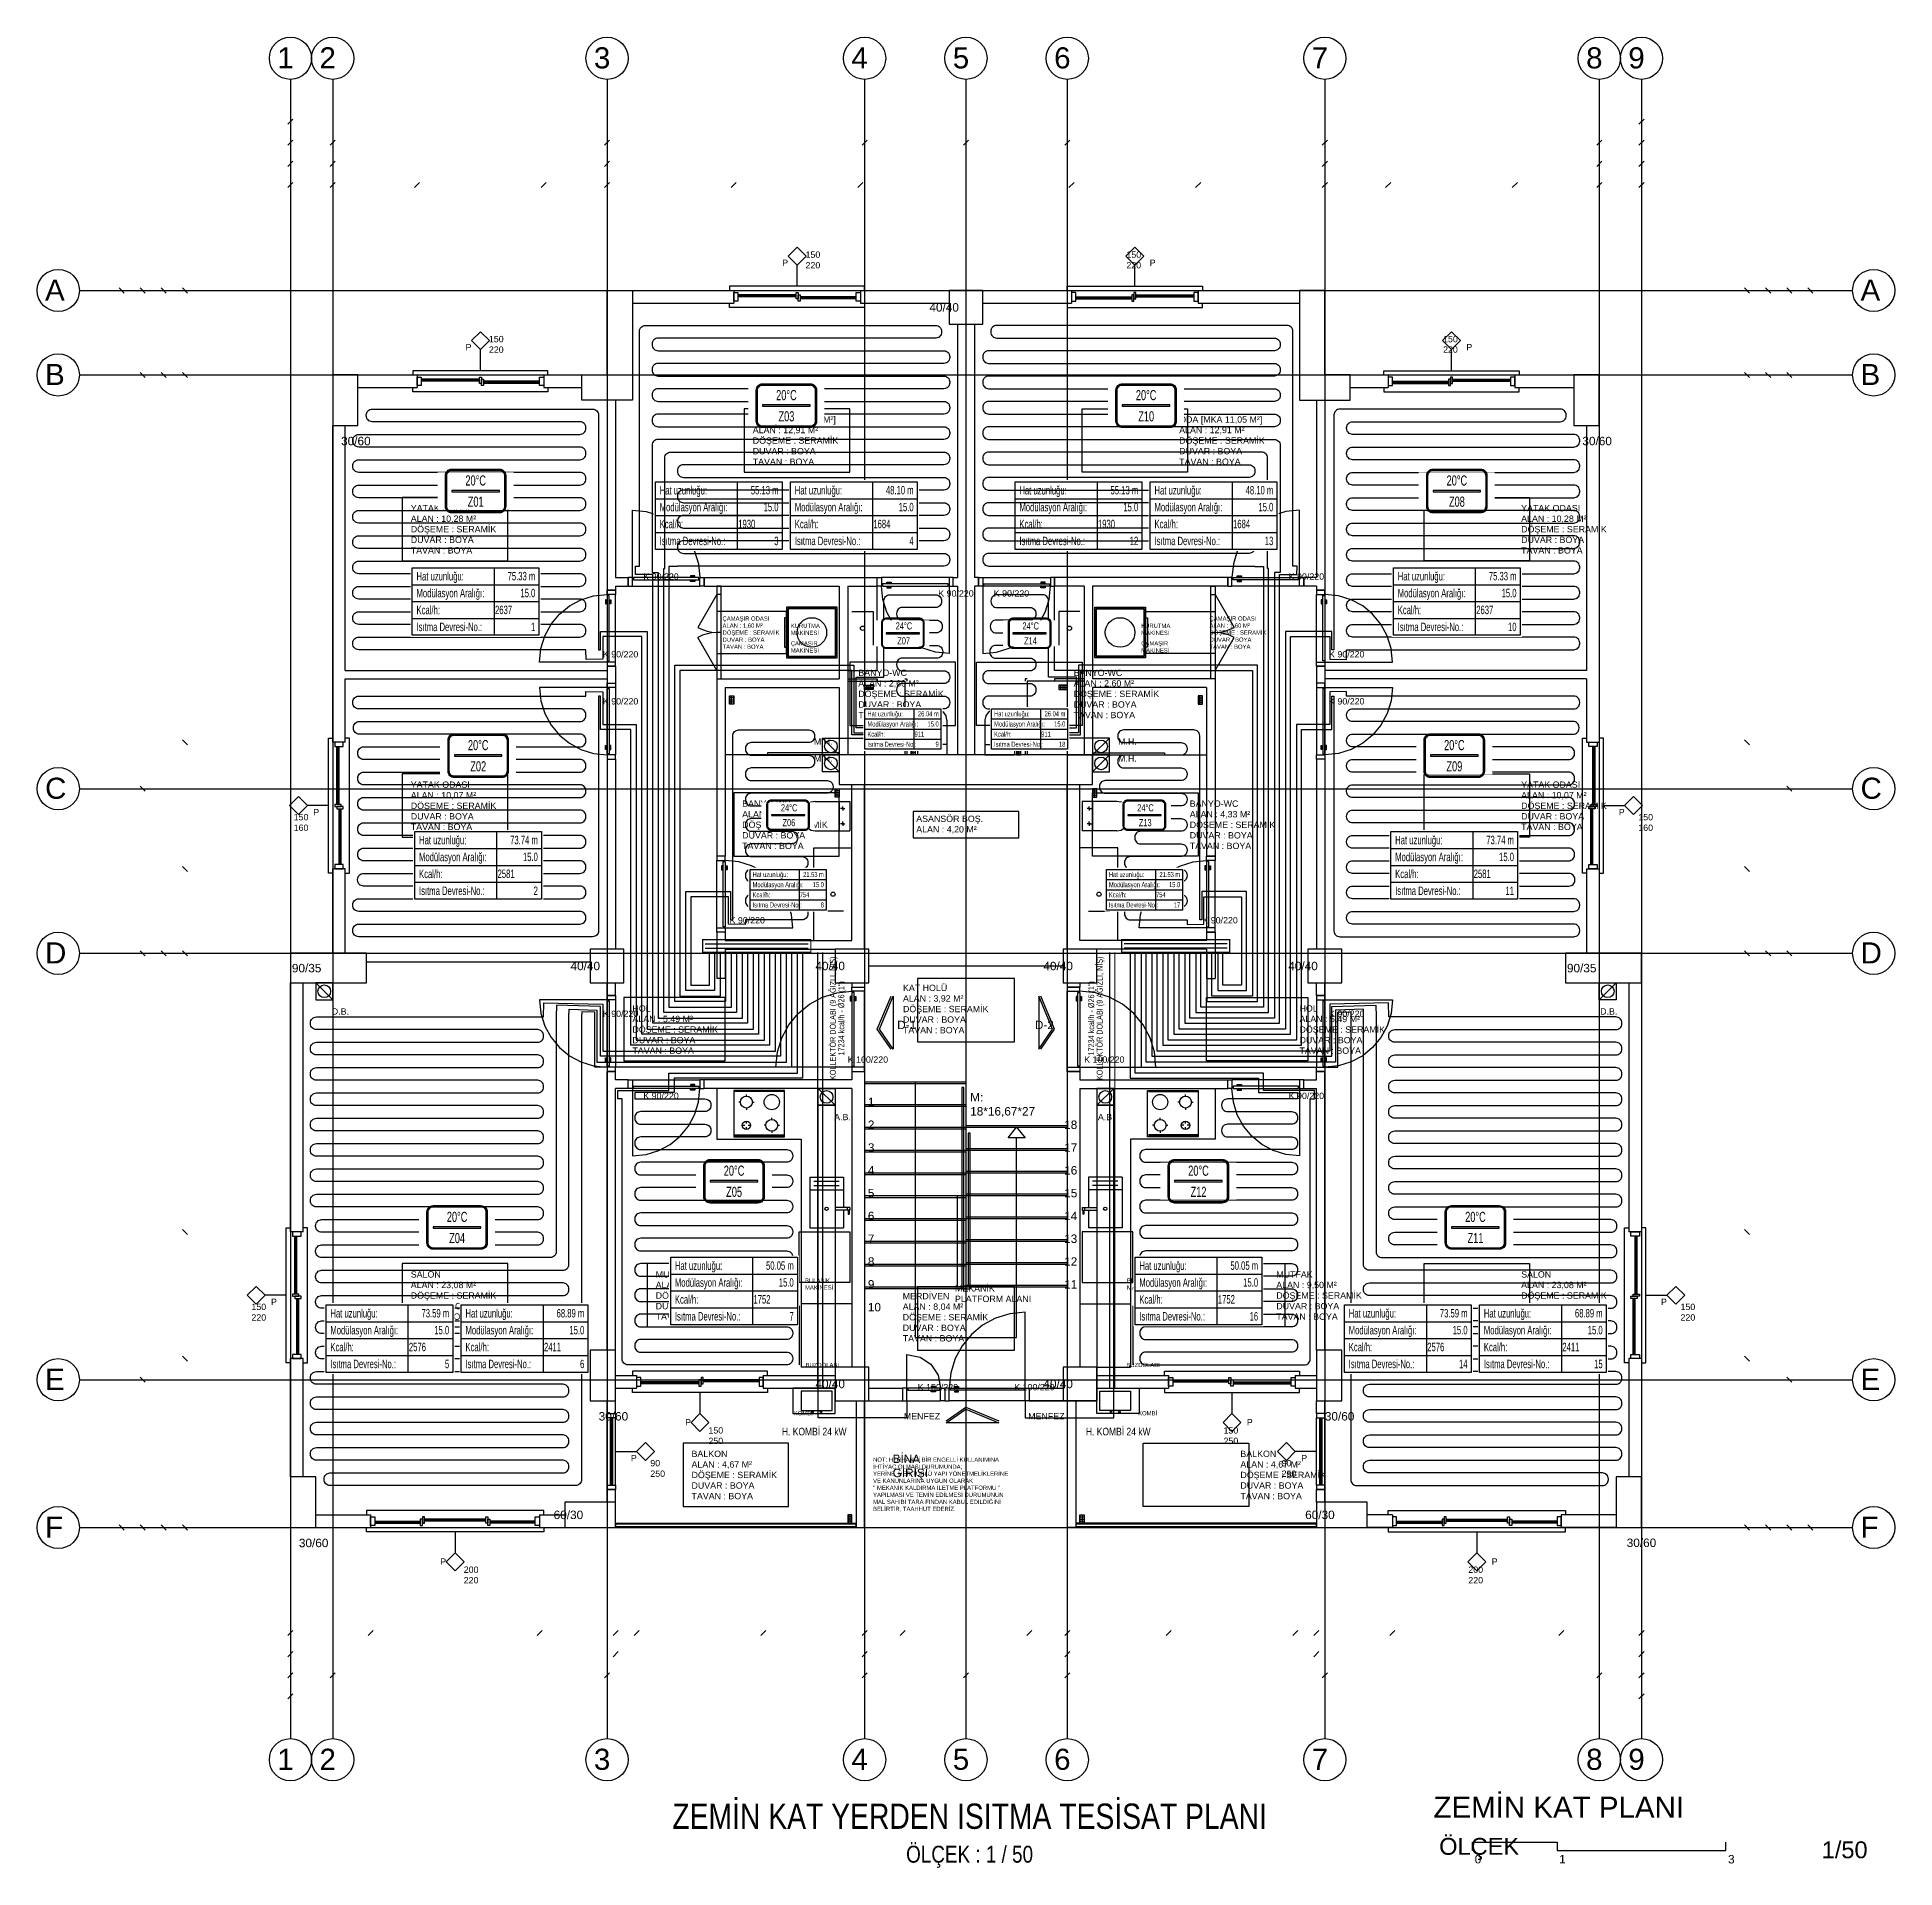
# Model space of a CAD drawing. Header units: centimetres. Extents: x -1224 to 8120, y -5771 to -1283.
# Drawn here: x -1224 to 976, y -3451 to -1283 of the extents above; entities that cross this region are included whole.
import ezdxf
from ezdxf.enums import TextEntityAlignment as Align

# ---------------------------------------------------------------- set-up
doc = ezdxf.new("R2010")
doc.units = ezdxf.units.CM
for name, color, linetype in [('ROTAS-ISITMA-CAP', 41, 'Continuous'), ('ROTAS-ISITMA-DONUS-BORU', 30, 'Continuous'), ('ROTAS-ISITMA-ETIKET', 2, 'Continuous'), ('ROTAS-ISITMA-GIDIS-BORU', 10, 'Continuous'), ('ROTAS-ISITMA-KOLLEKTOR', 4, 'Continuous'), ('ROTAS-ISITMA-MAHAL-ETIKET', 2, 'Continuous'), ('ROTAS-ISITMA-PEX', 1, 'Continuous'), ('ROTAS-ISITMA-YAZI', 7, 'Continuous'), ('ROTAS-MIMARI', 8, 'Continuous'), ('ROTAS-MIMARI-KOLON', 8, 'Continuous'), ('ROTAS-MIMARI-YAZI', 8, 'Continuous'), ('ROTAS-PAFTA-YAZI', 7, 'Continuous')]:
    doc.layers.add(name, color=color, linetype=linetype)
doc.styles.add('ROTAS-YAZI', font='arial.ttf')

msp = doc.modelspace()

# ---------------------------------------------------------------- texts
at = {"layer": 'ROTAS-ISITMA-CAP', "style": 'ROTAS-YAZI', "width": 0.8}
for p in [(-272, -2445), (24, -2445)]:
    msp.add_text('17234 kcal/h - Ø26 (1")', height=7, rotation=90, dxfattribs=at).set_placement(p, align=Align.MIDDLE_CENTER)
at = {"layer": 'ROTAS-ISITMA-YAZI', "style": 'ROTAS-YAZI', "width": 0.8}
for p in [(-282, -2445), (34, -2445)]:
    msp.add_text('KOLLEKTÖR DOLABI (9 AĞIZLI, NİŞ)', height=7, rotation=90, dxfattribs=at).set_placement(p, align=Align.MIDDLE_CENTER)
for p in [(-304, -2930), (56, -2930)]:
    msp.add_text('H. KOMBİ 24 kW', height=9, dxfattribs=at).set_placement(p, align=Align.TOP_CENTER)
at = {"layer": 'ROTAS-MIMARI-YAZI', "attachment_point": 1, "style": 'ROTAS-YAZI'}
for s, insert, char_height in [('1', (-939.9, -1295.1), 25), ('2', (-889.9, -1295.1), 25), ('3', (-564.9, -1295.1), 25), ('4', (-259.9, -1295.1), 25), ('5', (-139.9, -1295.1), 25), ('6', (-19.9, -1295.1), 25), ('7', (285.1, -1295.1), 25), ('8', (610.1, -1295.1), 25), ('9', (660.1, -1295.1), 25), ('150\\P220', (-314.3, -1536.9), 7.5), ('150\\P220', (65.7, -1536.9), 7.5), ('P', (-341.9, -1546.5), 7.5), ('P', (93.3, -1546.5), 7.5), ('A', (-1214.9, -1570.1), 25), ('A', (935.1, -1570.1), 25), ('40/40', (-167.6, -1598.1), 10), ('P', (-716.9, -1646.5), 7.5), ('150\\P220', (-689.3, -1636.9), 7.5), ('150\\P220', (440.7, -1636.9), 7.5), ('P', (468.3, -1646.5), 7.5), ('B', (-1214.9, -1670.1), 25), ('B', (935.1, -1670.1), 25), ('ODA [MKA 11,05 M²]\\PALAN : 12,91 M² \\PDÖŞEME : SERAMİK\\PDUVAR : BOYA \\PTAVAN : BOYA', (-376.8, -1732.1), 7.5), ('ODA [MKA 11,05 M²]\\PALAN : 12,91 M² \\PDÖŞEME : SERAMİK\\PDUVAR : BOYA \\PTAVAN : BOYA', (128.2, -1732.1), 7.5), ('30/60', (-864.3, -1756.4), 10), ('30/60', (605.7, -1756.4), 10), ('YATAK ODASI\\PALAN : 10,28 M² \\PDÖŞEME : SERAMİK\\PDUVAR : BOYA \\PTAVAN : BOYA', (-781.8, -1837.1), 7.5), ('YATAK ODASI\\PALAN : 10,28 M² \\PDÖŞEME : SERAMİK\\PDUVAR : BOYA \\PTAVAN : BOYA', (533.2, -1837.1), 7.5), ('K 90/220', (-506.4, -1918.1), 7.5), ('K 90/220', (257.9, -1918.1), 7.5), ('K 90/220', (-157.1, -1938.1), 7.5), ('K 90/220', (-91.4, -1938.1), 7.5), ('ÇAMAŞIR ODASI\\PALAN : 1,60 M² \\PDÖŞEME : SERAMİK\\PDUVAR : BOYA \\PTAVAN : BOYA', (-412.6, -1969.1), 5), ('KURUTMA\\PMAKİNESİ', (-331.8, -1977.7), 5), ('KURUTMA\\PMAKİNESİ', (83.2, -1977.7), 5), ('ÇAMAŞIR ODASI\\PALAN : 1,60 M² \\PDÖŞEME : SERAMİK\\PDUVAR : BOYA \\PTAVAN : BOYA', (164.1, -1969.1), 5), ('ÇAMAŞIR\\PMAKİNESİ', (-331.8, -1998.5), 5), ('ÇAMAŞIR\\PMAKİNESİ', (83.2, -1998.5), 5), ('K 90/220', (-554.3, -2010.2), 7.5), ('K 90/220', (305.7, -2010.2), 7.5), ('BANYO-WC\\PALAN : 2,60 M² \\PDÖŞEME : SERAMİK\\PDUVAR : BOYA \\PTAVAN : BOYA', (-251.8, -2032.1), 7.5), ('BANYO-WC\\PALAN : 2,60 M² \\PDÖŞEME : SERAMİK\\PDUVAR : BOYA \\PTAVAN : BOYA', (3.2, -2032.1), 7.5), ('K 90/220', (-554.3, -2065.9), 7.5), ('K 90/220', (305.7, -2065.9), 7.5), ('M.H.', (-304.4, -2113.6), 7.5), ('M.H.', (-304.4, -2133.6), 7.5), ('M.H.', (55.9, -2113.6), 7.5), ('M.H.', (55.9, -2133.6), 7.5), ('C', (-1214.9, -2160.1), 25), ('YATAK ODASI\\PALAN : 10,07 M² \\PDÖŞEME : SERAMİK\\PDUVAR : BOYA \\PTAVAN : BOYA', (-781.8, -2164.6), 7.5), ('YATAK ODASI\\PALAN : 10,07 M² \\PDÖŞEME : SERAMİK\\PDUVAR : BOYA \\PTAVAN : BOYA', (533.2, -2164.6), 7.5), ('C', (935.1, -2160.1), 25), ('P', (-897.3, -2197.1), 7.5), ('BANYO-WC\\PALAN : 4,33 M² \\PDÖŞEME : SERAMİK\\PDUVAR : BOYA \\PTAVAN : BOYA', (-389.3, -2187.1), 7.5), ('BANYO-WC\\PALAN : 4,33 M² \\PDÖŞEME : SERAMİK\\PDUVAR : BOYA \\PTAVAN : BOYA', (140.7, -2187.1), 7.5), ('P', (648.8, -2197.1), 7.5), ('150\\P160', (-920.5, -2203.1), 7.5), ('ASANSÖR BOŞ.\\PALAN : 4,20 M² ', (-183.2, -2205), 7.5), ('150\\P160', (671.9, -2203.1), 7.5), ('K 90/220', (-404.3, -2325.2), 7.5), ('K 90/220', (155.7, -2325.2), 7.5), ('D', (-1214.9, -2355.1), 25), ('D', (935.1, -2355.1), 25), ('90/35', (-922.6, -2380.6), 10), ('40/40', (-592.6, -2378.1), 10), ('40/40', (-302.6, -2378.1), 10), ('40/40', (-32.6, -2378.1), 10), ('40/40', (257.4, -2378.1), 10), ('90/35', (587.4, -2380.6), 10), ('KAT HOLÜ\\PALAN : 3,92 M² \\PDÖŞEME : SERAMİK\\PDUVAR : BOYA \\PTAVAN : BOYA', (-198.9, -2405.3), 7.5), ('D.B.', (-875.3, -2433.2), 7.5), ('K 90/220', (-554.3, -2435.9), 7.5), ('HOL\\PALAN : 5,49 M² \\PDÖŞEME : SERAMİK\\PDUVAR : BOYA \\PTAVAN : BOYA', (-519.3, -2429.6), 7.5), ('HOL\\PALAN : 5,49 M² \\PDÖŞEME : SERAMİK\\PDUVAR : BOYA \\PTAVAN : BOYA', (270.7, -2429.6), 7.5), ('K 90/220', (305.7, -2435.9), 7.5), ('D.B.', (626.8, -2433.2), 7.5), ('D-1', (-205.8, -2447.9), 10), ('D-2', (-42.7, -2447.9), 10), ('K 100/220', (-264.3, -2490.2), 7.5), ('K 100/220', (15.7, -2490.2), 7.5), ('K 90/220', (-506.4, -2533.1), 7.5), ('1', (-240.5, -2539.1), 10), ('M: \\P18*16,67*27', (-119.3, -2533.5), 10), ('K 90/220', (257.9, -2533.1), 7.5), ('A.B.', (-280.4, -2558.2), 7.5), ('2', (-240.5, -2566.1), 10), ('18', (-8, -2566.1), 10), ('A.B.', (31.9, -2558.2), 7.5), ('3', (-240.5, -2593.1), 10), ('17', (-8, -2593.1), 10), ('4', (-240.5, -2620.1), 10), ('16', (-8, -2620.1), 10), ('5', (-240.5, -2647.1), 10), ('15', (-8, -2647.1), 10), ('6', (-240.5, -2674.1), 10), ('14', (-8, -2674.1), 10), ('7', (-240.5, -2701.1), 10), ('13', (-8, -2701.1), 10), ('8', (-240.5, -2728.1), 10), ('12', (-8, -2728.1), 10), ('SALON\\PALAN : 23,08 M² \\PDÖŞEME : SERAMİK\\PDUVAR : BOYA \\PTAVAN : BOYA', (-781.8, -2744.6), 7.5), ('MUTFAK\\PALAN : 9,50 M² \\PDÖŞEME : SERAMİK\\PDUVAR : BOYA \\PTAVAN : BOYA', (-491.8, -2744.6), 7.5), ('MUTFAK\\PALAN : 9,50 M² \\PDÖŞEME : SERAMİK\\PDUVAR : BOYA \\PTAVAN : BOYA', (243.2, -2744.6), 7.5), ('SALON\\PALAN : 23,08 M² \\PDÖŞEME : SERAMİK\\PDUVAR : BOYA \\PTAVAN : BOYA', (533.2, -2744.6), 7.5), ('BULAŞIK\\PMAKİNESİ', (-314.9, -2753.1), 5), ('9', (-240.5, -2755.1), 10), ('MERDİVEN\\PALAN : 8,04 M² \\PDÖŞEME : SERAMİK\\PDUVAR : BOYA \\PTAVAN : BOYA', (-199.2, -2770.3), 7.5), ('MEKANİK  \\PPLATFORM ALANI', (-137.3, -2761.1), 7.5), ('11', (-8, -2755.1), 10), ('BULAŞIK\\PMAKİNESİ', (66.4, -2753.1), 5), ('150\\P220', (-970.5, -2783.1), 7.5), ('P', (-947.3, -2777.1), 7.5), ('10', (-240.5, -2782.1), 10), ('P', (698.8, -2777.1), 7.5), ('150\\P220', (721.9, -2783.1), 7.5), ('BUZDOLABI', (-314.3, -2853.1), 5), ('BUZDOLABI', (65.7, -2853.1), 5), ('E', (-1214.9, -2860.1), 25), ('40/40', (-302.6, -2873.1), 10), ('K 150/220', (-181.4, -2878.1), 7.5), ('K 100/220', (-67.1, -2878.1), 7.5), ('40/40', (-32.6, -2873.1), 10), ('E', (935.1, -2860.1), 25), ('30/60', (-559.3, -2911.4), 10), ('P', (-456.9, -2919.7), 7.5), ('KOMBİ', (-328.2, -2910.3), 5), ('MENFEZ', (-197.9, -2912.6), 7.5), ('MENFEZ', (-50.6, -2912.6), 7.5), ('KOMBİ', (79.6, -2910.3), 5), ('P', (208.3, -2919.7), 7.5), ('30/60', (300.7, -2911.4), 10), ('150\\P250', (-429.3, -2929.3), 7.5), ('150\\P250', (180.7, -2929.3), 7.5), ('P', (-521.2, -2962.1), 7.5), ('90\\P250', (-498.1, -2968.1), 7.5), ('BALKON\\PALAN : 4,67 M² \\PDÖŞEME : SERAMİK\\PDUVAR : BOYA \\PTAVAN : BOYA', (-449.3, -2957.1), 7.5), ("NOT: HERHANGİ BİR ENGELLİ KULLANIMINA \\PİHTİYAÇ OLMASI DURUMUNDA;\\PYERİNE, HER TÜRLÜ YAPI YÖNETMELİKLERİNE \\PVE KANUNLARINA UYGUN OLARAK \\P'' MEKANİK KALDIRMA İLETME PLATFORMU '' \\PYAPILMASI VE TEMİN EDİLMESİ DURUMUNUN \\PMAL SAHİBİ TARA FINDAN KABUL EDİLDİĞİNİ \\PBELİRTİR, TAAHHÜT EDERİZ.", (-234.3, -2965.2), 5), ('BİNA \\PGİRİŞİ', (-211.1, -2961.8), 10), ('BALKON\\PALAN : 4,67 M² \\PDÖŞEME : SERAMİK\\PDUVAR : BOYA \\PTAVAN : BOYA', (200.7, -2957.1), 7.5), ('90\\P250', (249.5, -2968.1), 7.5), ('P', (272.7, -2962.1), 7.5), ('F', (-1214.9, -3035.1), 25), ('60/30', (-612.6, -3028.1), 10), ('60/30', (277.4, -3028.1), 10), ('F', (935.1, -3035.1), 25), ('30/60', (-914.3, -3061.4), 10), ('30/60', (658.2, -3061.2), 10), ('P', (-746.9, -3084.7), 7.5), ('200\\P220', (-719.1, -3094.3), 7.5), ('200\\P220', (470.6, -3094.3), 7.5), ('P', (498.3, -3084.7), 7.5), ('1', (-939.9, -3310.1), 25), ('2', (-889.9, -3310.1), 25), ('3', (-564.9, -3310.1), 25), ('4', (-259.9, -3310.1), 25), ('5', (-139.9, -3310.1), 25), ('6', (-19.9, -3310.1), 25), ('7', (285.1, -3310.1), 25), ('8', (610.1, -3310.1), 25), ('9', (660.1, -3310.1), 25), ('ZEMİN KAT PLANI', (429.3, -3366.9), 25), ('ÖLÇEK', (436.1, -3415.7), 20), ('1/50', (889.1, -3419.8), 20), ('0', (478.2, -3435.9), 10), ('1', (578.2, -3435.9), 10), ('3', (778.2, -3435.9), 10)]:
    msp.add_mtext(s, dxfattribs=dict(at, insert=insert, char_height=char_height))
at = {"layer": 'ROTAS-PAFTA-YAZI', "style": 'ROTAS-YAZI', "width": 0.8}
for s, height, p in [('ZEMİN KAT YERDEN ISITMA TESİSAT PLANI', 30, (-120, -3390)), ('ÖLÇEK : 1 / 50', 20, (-120, -3435))]:
    msp.add_text(s, height=height, dxfattribs=at).set_placement(p, align=Align.MIDDLE_CENTER)

# ---------------------------------------------------------------- blocks, each defined once
blk = doc.blocks.new('ROTAS-YI-ETIKET')
at = {"color": 2}
for p, q in [((0, -20), (150, -20)), ((96.9, 0), (96.9, -80)), ((0, -40), (150, -40)), ((0, -60), (150, -60))]:
    blk.add_line(p, q, dxfattribs=at)
at = {"color": 2, "extrusion": (0, 0, -1)}
blk.add_lwpolyline([(-150, 0), (-150, -80), (0, -80), (0, 0)], close=True, dxfattribs=at)
at = {"color": 2, "style": 'ROTAS-YAZI', "width": 0.65}
for s, p in [('Hat uzunluğu:', (5, -10)), ('Modülasyon Aralığı:', (5, -30)), ('Kcal/h:', (5, -50)), ('Isıtma Devresi-No.:', (5, -70))]:
    blk.add_text(s, height=10, dxfattribs=at).set_placement(p, align=Align.MIDDLE_LEFT)
at = {"color": 2, "style": 'ROTAS-YAZI', "width": 0.65, "flags": 1}
for tag in ['ALAN', 'NO', 'DERECE', 'BORU', 'MAHAL']:
    blk.add_attdef(tag, (0, 0), '', height=5, dxfattribs=at)
at = {"color": 2, "style": 'ROTAS-YAZI', "width": 0.65}
for tag, p in [('UZ', (145.7, -14.9)), ('AR', (145.7, -34.9)), ('NO1', (145.7, -75))]:
    blk.add_attdef(tag, text='', height=10, dxfattribs=at).set_placement(p, align=Align.RIGHT)
blk.add_attdef('YER', (98, -54.9), '', height=10, dxfattribs=at)
blk = doc.blocks.new('ROTAS-YI-MAHAL')
at = {"color": 2, "extrusion": (0, 0, -1)}
for points in [[(35.7, -18.4), (35.7, 18.4, 0.414214), (28.2, 25.9), (-28.2, 25.9, 0.414214), (-35.7, 18.4), (-35.7, -18.4, 0.414214), (-28.2, -25.9), (28.2, -25.9, 0.414214)], [(34.2, -18.4), (34.2, 18.4, 0.414214), (28.2, 24.4), (-28.2, 24.4, 0.414214), (-34.2, 18.4), (-34.2, -18.4, 0.414214), (-28.2, -24.4), (28.2, -24.4, 0.414214)]]:
    blk.add_lwpolyline(points, format="xyb", close=True, dxfattribs=at)
at = {"color": 4, "extrusion": (0, 0, -1)}
for points in [[(35.2, -18.4), (35.2, 18.4, 0.414214), (28.2, 25.4), (-28.2, 25.4, 0.414214), (-35.2, 18.4), (-35.2, -18.4, 0.414214), (-28.2, -25.4), (28.2, -25.4, 0.414214)], [(34.7, -18.4), (34.7, 18.4, 0.414214), (28.2, 24.9), (-28.2, 24.9, 0.414214), (-34.7, 18.4), (-34.7, -18.4, 0.414214), (-28.2, -24.9), (28.2, -24.9, 0.414214)]]:
    blk.add_lwpolyline(points, format="xyb", close=True, dxfattribs=at)
at = {"color": 2, "extrusion": (0, 0, -1)}
blk.add_lwpolyline([(28.2, -0.8), (-28.2, -0.8), (-28.2, 0.8), (28.2, 0.8)], close=True, dxfattribs=at)
at = {"color": 4, "style": 'ROTAS-YAZI', "width": 0.65}
blk.add_attdef('DERECE', (-12.1, 6.5), '', height=12, dxfattribs=at)
at = {"color": 2, "style": 'ROTAS-YAZI', "width": 0.65, "flags": 1}
for tag in ['ALAN', 'MAHAL']:
    blk.add_attdef(tag, (0, 0), '', height=5, dxfattribs=at)
at = {"color": 1, "style": 'ROTAS-YAZI', "width": 0.65}
blk.add_attdef('NO', (-9.3, -18.6), '', height=12, dxfattribs=at)

# ---------------------------------------------------------------- linework, layer by layer
at = {"layer": 'ROTAS-ISITMA-DONUS-BORU', "const_width": 1.5}
for points in [[(-294, -2883), (-294, -2367)], [(46, -2883), (46, -2367)]]:
    msp.add_lwpolyline(points, dxfattribs=at)
at = {"layer": 'ROTAS-ISITMA-GIDIS-BORU', "const_width": 1.5}
for points in [[(-300, -2883), (-300, -2367)], [(52, -2883), (52, -2367)]]:
    msp.add_lwpolyline(points, dxfattribs=at)
at = {"layer": 'ROTAS-ISITMA-KOLLEKTOR'}
for p, q in [((-433, -2357), (-311, -2357)), ((-433, -2362), (-311, -2362)), ((185, -2357), (63, -2357)), ((185, -2362), (63, -2362))]:
    msp.add_line(p, q, dxfattribs=at)
at = {"layer": 'ROTAS-ISITMA-KOLLEKTOR', "const_width": 1.5}
for points in [[(-436, -2367), (-308, -2367), (-308, -2352), (-436, -2352)], [(188, -2367), (60, -2367), (60, -2352), (188, -2352)]]:
    msp.add_lwpolyline(points, close=True, dxfattribs=at)
at = {"layer": 'ROTAS-ISITMA-PEX'}
for points in [[(-383, -2367), (-383, -2451), (-495, -2451), (-495, -1923), (-495, -1919.5), (-515.6, -1919.5), (-515.8, -1909.6), (-510.9, -1909.4), (-510.9, -1631.4, -0.414214), (-503.9, -1624.4), (-160.1, -1624.4, -0.414214), (-153.1, -1631.4), (-153.1, -1632.4, -0.414214), (-160.1, -1639.4), (-488.9, -1639.4, 0.414214), (-495.9, -1646.4), (-495.9, -1647.4, 0.414214), (-488.9, -1654.4), (-150.5, -1654.4, -0.414214), (-143.5, -1661.4), (-143.5, -1662.4, -0.414214), (-150.5, -1669.4), (-488.9, -1669.4, 0.414214), (-495.9, -1676.4), (-495.9, -1677.4, 0.414214), (-488.9, -1684.4), (-150.5, -1684.4, -0.414214), (-143.5, -1691.4), (-143.5, -1692.4, -0.414214), (-150.5, -1699.4), (-488.9, -1699.4, 0.414214), (-495.9, -1706.4), (-495.9, -1707.4, 0.414214), (-488.9, -1714.4), (-150.5, -1714.4, -0.414214), (-143.5, -1721.4), (-143.5, -1722.4, -0.414214), (-150.5, -1729.4), (-488.9, -1729.4, 0.414214), (-495.9, -1736.4), (-495.9, -1737.4, 0.414214), (-488.9, -1744.4), (-150.5, -1744.4, -0.414214), (-143.5, -1751.4), (-143.5, -1752.4, -0.414214), (-150.5, -1759.4), (-488.9, -1759.4, 0.414214), (-495.9, -1766.4), (-495.9, -1909.4), (-495.9, -1917), (-489, -1917), (-489, -1923), (-489, -2445), (-389, -2445), (-389, -2367)], [(135, -2367), (135, -2451), (247, -2451), (247, -1923), (247, -1919.5), (267.6, -1919.5), (267.8, -1909.6), (262.9, -1909.4), (262.9, -1631.4, 0.414214), (255.9, -1624.4), (-87.9, -1624.4, 0.414214), (-94.9, -1631.4), (-94.9, -1632.4, 0.414214), (-87.9, -1639.4), (240.9, -1639.4, -0.414214), (247.9, -1646.4), (247.9, -1647.4, -0.414214), (240.9, -1654.4), (-97.5, -1654.4, 0.414214), (-104.5, -1661.4), (-104.5, -1662.4, 0.414214), (-97.5, -1669.4), (240.9, -1669.4, -0.414214), (247.9, -1676.4), (247.9, -1677.4, -0.414214), (240.9, -1684.4), (-97.5, -1684.4, 0.414214), (-104.5, -1691.4), (-104.5, -1692.4, 0.414214), (-97.5, -1699.4), (240.9, -1699.4, -0.414214), (247.9, -1706.4), (247.9, -1707.4, -0.414214), (240.9, -1714.4), (-97.5, -1714.4, 0.414214), (-104.5, -1721.4), (-104.5, -1722.4, 0.414214), (-97.5, -1729.4), (240.9, -1729.4, -0.414214), (247.9, -1736.4), (247.9, -1737.4, -0.414214), (240.9, -1744.4), (-97.5, -1744.4, 0.414214), (-104.5, -1751.4), (-104.5, -1752.4, 0.414214), (-97.5, -1759.4), (240.9, -1759.4, -0.414214), (247.9, -1766.4), (247.9, -1909.4), (247.9, -1917), (241, -1917), (241, -1923), (241, -2445), (141, -2445), (141, -2367)], [(-370, -2367), (-370, -2464), (-508, -2464), (-508, -1993), (-549, -1993), (-554.5, -1993), (-554.5, -2019.6), (-574.2, -2020.1), (-574.5, -2008.5), (-843.5, -2008.5, -0.414214), (-850.5, -2001.5), (-850.5, -2000.5, -0.414214), (-843.5, -1993.5), (-581.5, -1993.5, 0.414214), (-574.5, -1986.5), (-574.5, -1985.5, 0.414214), (-581.5, -1978.5), (-843.5, -1978.5, -0.414214), (-850.5, -1971.5), (-850.5, -1970.5, -0.414214), (-843.5, -1963.5), (-581.5, -1963.5, 0.414214), (-574.5, -1956.5), (-574.5, -1955.5, 0.414214), (-581.5, -1948.5), (-843.5, -1948.5, -0.414214), (-850.5, -1941.5), (-850.5, -1940.5, -0.414214), (-843.5, -1933.5), (-581.5, -1933.5, 0.414214), (-574.5, -1926.5), (-574.5, -1925.5, 0.414214), (-581.5, -1918.5), (-843.5, -1918.5, -0.414214), (-850.5, -1911.5), (-850.5, -1910.5, -0.414214), (-843.5, -1903.5), (-581.5, -1903.5, 0.414214), (-574.5, -1896.5), (-574.5, -1895.5, 0.414214), (-581.5, -1888.5), (-843.5, -1888.5, -0.414214), (-850.5, -1881.5), (-850.5, -1880.5, -0.414214), (-843.5, -1873.5), (-581.5, -1873.5, 0.414214), (-574.5, -1866.5), (-574.5, -1865.5, 0.414214), (-581.5, -1858.5), (-843.5, -1858.5, -0.414214), (-850.5, -1851.5), (-850.5, -1850.5, -0.414214), (-843.5, -1843.5), (-581.5, -1843.5, 0.414214), (-574.5, -1836.5), (-574.5, -1835.5, 0.414214), (-581.5, -1828.5), (-843.5, -1828.5, -0.414214), (-850.5, -1821.5), (-850.5, -1820.5, -0.414214), (-843.5, -1813.5), (-581.5, -1813.5, 0.414214), (-574.5, -1806.5), (-574.5, -1805.5, 0.414214), (-581.5, -1798.5), (-843.5, -1798.5, -0.414214), (-850.5, -1791.5), (-850.5, -1790.5, -0.414214), (-843.5, -1783.5), (-581.5, -1783.5, 0.414214), (-574.5, -1776.5), (-574.5, -1775.5, 0.414214), (-581.5, -1768.5), (-843.5, -1768.5, -0.414214), (-850.5, -1761.5), (-850.5, -1760.5, -0.414214), (-843.5, -1753.5), (-581.5, -1753.5, 0.414214), (-574.5, -1746.5), (-574.5, -1745.5, 0.414214), (-581.5, -1738.5), (-827.5, -1738.5, -0.414214), (-834.5, -1731.5), (-834.5, -1730.5, -0.414214), (-827.5, -1723.5), (-566.5, -1723.5, -0.414214), (-559.5, -1730.5), (-559.5, -2008.5), (-557, -2008.5), (-557, -1987), (-549, -1987), (-502, -1987), (-502, -2458), (-376, -2458), (-376, -2367)], [(122, -2367), (122, -2464), (260, -2464), (260, -1993), (301, -1993), (306.5, -1993), (306.5, -2019.6), (326.2, -2020.1), (326.5, -2008.5), (595.5, -2008.5, 0.414214), (602.5, -2001.5), (602.5, -2000.5, 0.414214), (595.5, -1993.5), (333.5, -1993.5, -0.414214), (326.5, -1986.5), (326.5, -1985.5, -0.414214), (333.5, -1978.5), (595.5, -1978.5, 0.414214), (602.5, -1971.5), (602.5, -1970.5, 0.414214), (595.5, -1963.5), (333.5, -1963.5, -0.414214), (326.5, -1956.5), (326.5, -1955.5, -0.414214), (333.5, -1948.5), (595.5, -1948.5, 0.414214), (602.5, -1941.5), (602.5, -1940.5, 0.414214), (595.5, -1933.5), (333.5, -1933.5, -0.414214), (326.5, -1926.5), (326.5, -1925.5, -0.414214), (333.5, -1918.5), (595.5, -1918.5, 0.414214), (602.5, -1911.5), (602.5, -1910.5, 0.414214), (595.5, -1903.5), (333.5, -1903.5, -0.414214), (326.5, -1896.5), (326.5, -1895.5, -0.414214), (333.5, -1888.5), (595.5, -1888.5, 0.414214), (602.5, -1881.5), (602.5, -1880.5, 0.414214), (595.5, -1873.5), (333.5, -1873.5, -0.414214), (326.5, -1866.5), (326.5, -1865.5, -0.414214), (333.5, -1858.5), (595.5, -1858.5, 0.414214), (602.5, -1851.5), (602.5, -1850.5, 0.414214), (595.5, -1843.5), (333.5, -1843.5, -0.414214), (326.5, -1836.5), (326.5, -1835.5, -0.414214), (333.5, -1828.5), (595.5, -1828.5, 0.414214), (602.5, -1821.5), (602.5, -1820.5, 0.414214), (595.5, -1813.5), (333.5, -1813.5, -0.414214), (326.5, -1806.5), (326.5, -1805.5, -0.414214), (333.5, -1798.5), (595.5, -1798.5, 0.414214), (602.5, -1791.5), (602.5, -1790.5, 0.414214), (595.5, -1783.5), (333.5, -1783.5, -0.414214), (326.5, -1776.5), (326.5, -1775.5, -0.414214), (333.5, -1768.5), (595.5, -1768.5, 0.414214), (602.5, -1761.5), (602.5, -1760.5, 0.414214), (595.5, -1753.5), (333.5, -1753.5, -0.414214), (326.5, -1746.5), (326.5, -1745.5, -0.414214), (333.5, -1738.5), (579.5, -1738.5, 0.414214), (586.5, -1731.5), (586.5, -1730.5, 0.414214), (579.5, -1723.5), (318.5, -1723.5, 0.414214), (311.5, -1730.5), (311.5, -2008.5), (309, -2008.5), (309, -1987), (301, -1987), (254, -1987), (254, -2458), (128, -2458), (128, -2367)], [(-357, -2367), (-357, -2477), (-521, -2477), (-521, -2103), (-549, -2103), (-557, -2103), (-557, -2063.5), (-559.5, -2063.5), (-559.5, -2341.5, -0.414214), (-566.5, -2348.5), (-843.5, -2348.5, -0.414214), (-850.5, -2341.5), (-850.5, -2340.5, -0.414214), (-843.5, -2333.5), (-581.5, -2333.5, 0.414214), (-574.5, -2326.5), (-574.5, -2325.5, 0.414214), (-581.5, -2318.5), (-843.5, -2318.5, -0.414214), (-850.5, -2311.5), (-850.5, -2310.5, -0.414214), (-843.5, -2303.5), (-581.5, -2303.5, 0.414214), (-574.5, -2296.5), (-574.5, -2295.5, 0.414214), (-581.5, -2288.5), (-837.7, -2288.5, -0.414214), (-844.7, -2281.5), (-844.7, -2280.5, -0.414214), (-837.7, -2273.5), (-581.5, -2273.5, 0.414214), (-574.5, -2266.5), (-574.5, -2265.5, 0.414214), (-581.5, -2258.5), (-837.5, -2258.5, -0.414214), (-844.5, -2251.5), (-844.5, -2250.5, -0.414214), (-837.5, -2243.5), (-581.5, -2243.5, 0.414214), (-574.5, -2236.5), (-574.5, -2235.5, 0.414214), (-581.5, -2228.5), (-837.5, -2228.5, -0.414214), (-844.5, -2221.5), (-844.5, -2220.5, -0.414214), (-837.5, -2213.5), (-581.5, -2213.5, 0.414214), (-574.5, -2206.5), (-574.5, -2205.5, 0.414214), (-581.5, -2198.5), (-837.5, -2198.5, -0.414214), (-844.5, -2191.5), (-844.5, -2190.5, -0.414214), (-837.5, -2183.5), (-581.5, -2183.5, 0.414214), (-574.5, -2176.5), (-574.5, -2175.5, 0.414214), (-581.5, -2168.5), (-837.5, -2168.5, -0.414214), (-844.5, -2161.5), (-844.5, -2160.5, -0.414214), (-837.5, -2153.5), (-581.5, -2153.5, 0.414214), (-574.5, -2146.5), (-574.5, -2145.5, 0.414214), (-581.5, -2138.5), (-837.5, -2138.5, -0.414214), (-844.5, -2131.5), (-844.5, -2130.5, -0.414214), (-837.5, -2123.5), (-581.5, -2123.5, 0.414214), (-574.5, -2116.5), (-574.5, -2115.5, 0.414214), (-581.5, -2108.5), (-842.7, -2108.5, -0.414214), (-849.7, -2101.5), (-849.7, -2100.5, -0.414214), (-842.7, -2093.5), (-581.5, -2093.5, 0.414214), (-574.5, -2086.5), (-574.5, -2085.5, 0.414214), (-581.5, -2078.5), (-843.5, -2078.5, -0.414214), (-850.5, -2071.5), (-850.5, -2070.5, -0.414214), (-843.5, -2063.5), (-574.5, -2063.5), (-574.4, -2057.9), (-554.5, -2058.4), (-554.5, -2097), (-549, -2097), (-515, -2097), (-515, -2471), (-363, -2471), (-363, -2367)], [(109, -2367), (109, -2477), (273, -2477), (273, -2103), (301, -2103), (309, -2103), (309, -2063.5), (311.5, -2063.5), (311.5, -2341.5, 0.414214), (318.5, -2348.5), (595.5, -2348.5, 0.414214), (602.5, -2341.5), (602.5, -2340.5, 0.414214), (595.5, -2333.5), (333.5, -2333.5, -0.414214), (326.5, -2326.5), (326.5, -2325.5, -0.414214), (333.5, -2318.5), (595.5, -2318.5, 0.414214), (602.5, -2311.5), (602.5, -2310.5, 0.414214), (595.5, -2303.5), (333.5, -2303.5, -0.414214), (326.5, -2296.5), (326.5, -2295.5, -0.414214), (333.5, -2288.5), (589.7, -2288.5, 0.414214), (596.7, -2281.5), (596.7, -2280.5, 0.414214), (589.7, -2273.5), (333.5, -2273.5, -0.414214), (326.5, -2266.5), (326.5, -2265.5, -0.414214), (333.5, -2258.5), (589.5, -2258.5, 0.414214), (596.5, -2251.5), (596.5, -2250.5, 0.414214), (589.5, -2243.5), (333.5, -2243.5, -0.414214), (326.5, -2236.5), (326.5, -2235.5, -0.414214), (333.5, -2228.5), (589.5, -2228.5, 0.414214), (596.5, -2221.5), (596.5, -2220.5, 0.414214), (589.5, -2213.5), (333.5, -2213.5, -0.414214), (326.5, -2206.5), (326.5, -2205.5, -0.414214), (333.5, -2198.5), (589.5, -2198.5, 0.414214), (596.5, -2191.5), (596.5, -2190.5, 0.414214), (589.5, -2183.5), (333.5, -2183.5, -0.414214), (326.5, -2176.5), (326.5, -2175.5, -0.414214), (333.5, -2168.5), (589.5, -2168.5, 0.414214), (596.5, -2161.5), (596.5, -2160.5, 0.414214), (589.5, -2153.5), (333.5, -2153.5, -0.414214), (326.5, -2146.5), (326.5, -2145.5, -0.414214), (333.5, -2138.5), (589.5, -2138.5, 0.414214), (596.5, -2131.5), (596.5, -2130.5, 0.414214), (589.5, -2123.5), (333.5, -2123.5, -0.414214), (326.5, -2116.5), (326.5, -2115.5, -0.414214), (333.5, -2108.5), (594.7, -2108.5, 0.414214), (601.7, -2101.5), (601.7, -2100.5, 0.414214), (594.7, -2093.5), (333.5, -2093.5, -0.414214), (326.5, -2086.5), (326.5, -2085.5, -0.414214), (333.5, -2078.5), (595.5, -2078.5, 0.414214), (602.5, -2071.5), (602.5, -2070.5, 0.414214), (595.5, -2063.5), (326.5, -2063.5), (326.4, -2057.9), (306.5, -2058.4), (306.5, -2097), (301, -2097), (267, -2097), (267, -2471), (115, -2471), (115, -2367)], [(-422, -2367), (-422, -2412), (-456, -2412), (-456, -2295), (-409, -2295), (-403, -2295), (-403, -2328.5), (-400.5, -2328.5), (-400.5, -2110.5, -0.414214), (-393.5, -2103.5), (-310.5, -2103.5, -0.414214), (-303.5, -2110.5), (-303.5, -2111.5, -0.414214), (-310.5, -2118.5), (-378.5, -2118.5, 0.414214), (-385.5, -2125.5), (-385.5, -2126.5, 0.414214), (-378.5, -2133.5), (-310.5, -2133.5, -0.414214), (-303.5, -2140.5), (-303.5, -2141.5, -0.414214), (-310.5, -2148.5), (-378.5, -2148.5, 0.414214), (-385.5, -2155.5), (-385.5, -2156.5, 0.414214), (-378.5, -2163.5), (-288.7, -2163.5, -0.414214), (-281.7, -2170.5), (-281.7, -2171.5, -0.414214), (-288.7, -2178.5), (-378.5, -2178.5, 0.414214), (-385.5, -2185.5), (-385.5, -2186.5, 0.414214), (-378.5, -2193.5), (-330.5, -2193.5, -0.414214), (-323.5, -2200.5), (-323.5, -2201.5, -0.414214), (-330.5, -2208.5), (-378.5, -2208.5, 0.414214), (-385.5, -2215.5), (-385.5, -2216.5, 0.414214), (-378.5, -2223.5), (-330.5, -2223.5, -0.414214), (-323.5, -2230.5), (-323.5, -2231.5, -0.414214), (-330.5, -2238.5), (-378.5, -2238.5, 0.414214), (-385.5, -2245.5), (-385.5, -2246.5, 0.414214), (-378.5, -2253.5), (-318.5, -2253.5, -0.414214), (-311.5, -2260.5), (-311.5, -2261.5, -0.414214), (-318.5, -2268.5), (-378.5, -2268.5, 0.414214), (-385.5, -2275.5), (-385.5, -2276.5, 0.414214), (-378.5, -2283.5), (-318.5, -2283.5, -0.414214), (-311.5, -2290.5), (-311.5, -2291.5, -0.414214), (-318.5, -2298.5), (-378.5, -2298.5, 0.414214), (-385.5, -2305.5), (-385.5, -2306.5, 0.414214), (-378.5, -2313.5), (-318.5, -2313.5, -0.414214), (-311.5, -2320.5), (-311.5, -2321.5, -0.414214), (-318.5, -2328.5), (-385.5, -2328.5), (-385.6, -2334.1), (-405.5, -2333.6), (-405.5, -2301), (-409, -2301), (-450, -2301), (-450, -2406), (-428, -2406), (-428, -2367)], [(174, -2367), (174, -2412), (208, -2412), (208, -2295), (161, -2295), (155, -2295), (155, -2328.5), (152.5, -2328.5), (152.5, -2110.5, 0.414214), (145.5, -2103.5), (62.5, -2103.5, 0.414214), (55.5, -2110.5), (55.5, -2111.5, 0.414214), (62.5, -2118.5), (130.5, -2118.5, -0.414214), (137.5, -2125.5), (137.5, -2126.5, -0.414214), (130.5, -2133.5), (62.5, -2133.5, 0.414214), (55.5, -2140.5), (55.5, -2141.5, 0.414214), (62.5, -2148.5), (130.5, -2148.5, -0.414214), (137.5, -2155.5), (137.5, -2156.5, -0.414214), (130.5, -2163.5), (40.7, -2163.5, 0.414214), (33.7, -2170.5), (33.7, -2171.5, 0.414214), (40.7, -2178.5), (130.5, -2178.5, -0.414214), (137.5, -2185.5), (137.5, -2186.5, -0.414214), (130.5, -2193.5), (82.5, -2193.5, 0.414214), (75.5, -2200.5), (75.5, -2201.5, 0.414214), (82.5, -2208.5), (130.5, -2208.5, -0.414214), (137.5, -2215.5), (137.5, -2216.5, -0.414214), (130.5, -2223.5), (82.5, -2223.5, 0.414214), (75.5, -2230.5), (75.5, -2231.5, 0.414214), (82.5, -2238.5), (130.5, -2238.5, -0.414214), (137.5, -2245.5), (137.5, -2246.5, -0.414214), (130.5, -2253.5), (70.5, -2253.5, 0.414214), (63.5, -2260.5), (63.5, -2261.5, 0.414214), (70.5, -2268.5), (130.5, -2268.5, -0.414214), (137.5, -2275.5), (137.5, -2276.5, -0.414214), (130.5, -2283.5), (70.5, -2283.5, 0.414214), (63.5, -2290.5), (63.5, -2291.5, 0.414214), (70.5, -2298.5), (130.5, -2298.5, -0.414214), (137.5, -2305.5), (137.5, -2306.5, -0.414214), (130.5, -2313.5), (70.5, -2313.5, 0.414214), (63.5, -2320.5), (63.5, -2321.5, 0.414214), (70.5, -2328.5), (137.5, -2328.5), (137.6, -2334.1), (157.5, -2333.6), (157.5, -2301), (161, -2301), (202, -2301), (202, -2406), (180, -2406), (180, -2367)], [(-331, -2367), (-331, -2503), (-549, -2503), (-564, -2503), (-564, -2437.7), (-579.3, -2437.3), (-579.5, -2443.5), (-579.5, -2991.5, -0.414214), (-586.5, -2998.5), (-877.5, -2998.5, -0.414214), (-884.5, -2991.5), (-884.5, -2990.5, -0.414214), (-877.5, -2983.5), (-601.5, -2983.5, 0.414214), (-594.5, -2976.5), (-594.5, -2975.5, 0.414214), (-601.5, -2968.5), (-893.5, -2968.5, -0.414214), (-900.5, -2961.5), (-900.5, -2960.5, -0.414214), (-893.5, -2953.5), (-601.5, -2953.5, 0.414214), (-594.5, -2946.5), (-594.5, -2945.5, 0.414214), (-601.5, -2938.5), (-893.5, -2938.5, -0.414214), (-900.5, -2931.5), (-900.5, -2930.5, -0.414214), (-893.5, -2923.5), (-601.5, -2923.5, 0.414214), (-594.5, -2916.5), (-594.5, -2915.5, 0.414214), (-601.5, -2908.5), (-893.5, -2908.5, -0.414214), (-900.5, -2901.5), (-900.5, -2900.5, -0.414214), (-893.5, -2893.5), (-601.5, -2893.5, 0.414214), (-594.5, -2886.5), (-594.5, -2885.5, 0.414214), (-601.5, -2878.5), (-893.5, -2878.5, -0.414214), (-900.5, -2871.5), (-900.5, -2870.5, -0.414214), (-893.5, -2863.5), (-601.5, -2863.5, 0.414214), (-594.5, -2856.5), (-594.5, -2855.5, 0.414214), (-601.5, -2848.5), (-887.5, -2848.5, -0.414214), (-894.5, -2841.5), (-894.5, -2840.5, -0.414214), (-887.5, -2833.5), (-601.5, -2833.5, 0.414214), (-594.5, -2826.5), (-594.5, -2825.5, 0.414214), (-601.5, -2818.5), (-887.5, -2818.5, -0.414214), (-894.5, -2811.5), (-894.5, -2810.5, -0.414214), (-887.5, -2803.5), (-601.5, -2803.5, 0.414214), (-594.5, -2796.5), (-594.5, -2795.5, 0.414214), (-601.5, -2788.5), (-887.5, -2788.5, -0.414214), (-894.5, -2781.5), (-894.5, -2780.5, -0.414214), (-887.5, -2773.5), (-601.5, -2773.5, 0.414214), (-594.5, -2766.5), (-594.5, -2765.5, 0.414214), (-601.5, -2758.5), (-887.5, -2758.5, -0.414214), (-894.5, -2751.5), (-894.5, -2750.5, -0.414214), (-887.5, -2743.5), (-601.5, -2743.5, 0.414214), (-594.5, -2736.5), (-594.5, -2443.5), (-594.3, -2434.4), (-561.5, -2435.3), (-561.5, -2497), (-549, -2497), (-337, -2497), (-337, -2367)], [(-344, -2367), (-344, -2490), (-549, -2490), (-557, -2490), (-557, -2430.9), (-609.1, -2429.5), (-609.5, -2443.5), (-609.5, -2721.5, -0.414214), (-616.5, -2728.5), (-887.5, -2728.5, -0.414214), (-894.5, -2721.5), (-894.5, -2720.5, -0.414214), (-887.5, -2713.5), (-631.5, -2713.5, 0.414214), (-624.5, -2706.5), (-624.5, -2705.5, 0.414214), (-631.5, -2698.5), (-887.5, -2698.5, -0.414214), (-894.5, -2691.5), (-894.5, -2690.5, -0.414214), (-887.5, -2683.5), (-631.5, -2683.5, 0.414214), (-624.5, -2676.5), (-624.5, -2675.5, 0.414214), (-631.5, -2668.5), (-893.5, -2668.5, -0.414214), (-900.5, -2661.5), (-900.5, -2660.5, -0.414214), (-893.5, -2653.5), (-631.5, -2653.5, 0.414214), (-624.5, -2646.5), (-624.5, -2645.5, 0.414214), (-631.5, -2638.5), (-893.5, -2638.5, -0.414214), (-900.5, -2631.5), (-900.5, -2630.5, -0.414214), (-893.5, -2623.5), (-631.5, -2623.5, 0.414214), (-624.5, -2616.5), (-624.5, -2615.5, 0.414214), (-631.5, -2608.5), (-893.5, -2608.5, -0.414214), (-900.5, -2601.5), (-900.5, -2600.5, -0.414214), (-893.5, -2593.5), (-631.5, -2593.5, 0.414214), (-624.5, -2586.5), (-624.5, -2585.5, 0.414214), (-631.5, -2578.5), (-893.5, -2578.5, -0.414214), (-900.5, -2571.5), (-900.5, -2570.5, -0.414214), (-893.5, -2563.5), (-631.5, -2563.5, 0.414214), (-624.5, -2556.5), (-624.5, -2555.5, 0.414214), (-631.5, -2548.5), (-893.5, -2548.5, -0.414214), (-900.5, -2541.5), (-900.5, -2540.5, -0.414214), (-893.5, -2533.5), (-631.5, -2533.5, 0.414214), (-624.5, -2526.5), (-624.5, -2525.5, 0.414214), (-631.5, -2518.5), (-893.5, -2518.5, -0.414214), (-900.5, -2511.5), (-900.5, -2510.5, -0.414214), (-893.5, -2503.5), (-631.5, -2503.5, 0.414214), (-624.5, -2496.5), (-624.5, -2495.5, 0.414214), (-631.5, -2488.5), (-893.5, -2488.5, -0.414214), (-900.5, -2481.5), (-900.5, -2480.5, -0.414214), (-893.5, -2473.5), (-631.5, -2473.5, 0.414214), (-624.5, -2466.5), (-624.5, -2465.5, 0.414214), (-631.5, -2458.5), (-893.5, -2458.5, -0.414214), (-900.5, -2451.5), (-900.5, -2450.5, -0.414214), (-893.5, -2443.5), (-624.5, -2443.5), (-624.1, -2426.7), (-554.5, -2428.4), (-554.5, -2484), (-549, -2484), (-350, -2484), (-350, -2367)], [(-318, -2367), (-318, -2516), (-470, -2516), (-470, -2528), (-470, -2533), (-516.5, -2533), (-516.5, -2540.5), (-433.5, -2540.5, -0.414214), (-426.5, -2547.5), (-426.5, -2548.5, -0.414214), (-433.5, -2555.5), (-509.5, -2555.5, 0.414214), (-516.5, -2562.5), (-516.5, -2563.5, 0.414214), (-509.5, -2570.5), (-433.5, -2570.5, -0.414214), (-426.5, -2577.5), (-426.5, -2578.5, -0.414214), (-433.5, -2585.5), (-509.5, -2585.5, 0.414214), (-516.5, -2592.5), (-516.5, -2593.5, 0.414214), (-509.5, -2600.5), (-336.5, -2600.5, -0.414214), (-329.5, -2607.5), (-329.5, -2608.5, -0.414214), (-336.5, -2615.5), (-509.5, -2615.5, 0.414214), (-516.5, -2622.5), (-516.5, -2623.5, 0.414214), (-509.5, -2630.5), (-336.5, -2630.5, -0.414214), (-329.5, -2637.5), (-329.5, -2638.5, -0.414214), (-336.5, -2645.5), (-509.5, -2645.5, 0.414214), (-516.5, -2652.5), (-516.5, -2653.5, 0.414214), (-509.5, -2660.5), (-336.5, -2660.5, -0.414214), (-329.5, -2667.5), (-329.5, -2668.5, -0.414214), (-336.5, -2675.5), (-509.5, -2675.5, 0.414214), (-516.5, -2682.5), (-516.5, -2683.5, 0.414214), (-509.5, -2690.5), (-336.5, -2690.5, -0.414214), (-329.5, -2697.5), (-329.5, -2698.5, -0.414214), (-336.5, -2705.5), (-509.5, -2705.5, 0.414214), (-516.5, -2712.5), (-516.5, -2713.5, 0.414214), (-509.5, -2720.5), (-336.5, -2720.5, -0.414214), (-329.5, -2727.5), (-329.5, -2728.5, -0.414214), (-336.5, -2735.5), (-509.5, -2735.5, 0.414214), (-516.5, -2742.5), (-516.5, -2743.5, 0.414214), (-509.5, -2750.5), (-336.5, -2750.5, -0.414214), (-329.5, -2757.5), (-329.5, -2758.5, -0.414214), (-336.5, -2765.5), (-509.5, -2765.5, 0.414214), (-516.5, -2772.5), (-516.5, -2773.5, 0.414214), (-509.5, -2780.5), (-336.5, -2780.5, -0.414214), (-329.5, -2787.5), (-329.5, -2788.5, -0.414214), (-336.5, -2795.5), (-509.5, -2795.5, 0.414214), (-516.5, -2802.5), (-516.5, -2803.5, 0.414214), (-509.5, -2810.5), (-336.5, -2810.5, -0.414214), (-329.5, -2817.5), (-329.5, -2818.5, -0.414214), (-336.5, -2825.5), (-509.5, -2825.5, 0.414214), (-516.5, -2832.5), (-516.5, -2833.5, 0.414214), (-509.5, -2840.5), (-336.5, -2840.5, -0.414214), (-329.5, -2847.5), (-329.5, -2848.5, -0.414214), (-336.5, -2855.5), (-524.5, -2855.5, -0.414214), (-531.5, -2848.5), (-531.5, -2540.5), (-536.5, -2540.5), (-536.5, -2530.5), (-476, -2530.5), (-476, -2528), (-476, -2510), (-324, -2510), (-324, -2367)], [(70, -2367), (70, -2516), (222, -2516), (222, -2528), (222, -2533), (268.5, -2533), (268.5, -2540.5), (185.5, -2540.5, 0.414214), (178.5, -2547.5), (178.5, -2548.5, 0.414214), (185.5, -2555.5), (261.5, -2555.5, -0.414214), (268.5, -2562.5), (268.5, -2563.5, -0.414214), (261.5, -2570.5), (185.5, -2570.5, 0.414214), (178.5, -2577.5), (178.5, -2578.5, 0.414214), (185.5, -2585.5), (261.5, -2585.5, -0.414214), (268.5, -2592.5), (268.5, -2593.5, -0.414214), (261.5, -2600.5), (88.5, -2600.5, 0.414214), (81.5, -2607.5), (81.5, -2608.5, 0.414214), (88.5, -2615.5), (261.5, -2615.5, -0.414214), (268.5, -2622.5), (268.5, -2623.5, -0.414214), (261.5, -2630.5), (88.5, -2630.5, 0.414214), (81.5, -2637.5), (81.5, -2638.5, 0.414214), (88.5, -2645.5), (261.5, -2645.5, -0.414214), (268.5, -2652.5), (268.5, -2653.5, -0.414214), (261.5, -2660.5), (88.5, -2660.5, 0.414214), (81.5, -2667.5), (81.5, -2668.5, 0.414214), (88.5, -2675.5), (261.5, -2675.5, -0.414214), (268.5, -2682.5), (268.5, -2683.5, -0.414214), (261.5, -2690.5), (88.5, -2690.5, 0.414214), (81.5, -2697.5), (81.5, -2698.5, 0.414214), (88.5, -2705.5), (261.5, -2705.5, -0.414214), (268.5, -2712.5), (268.5, -2713.5, -0.414214), (261.5, -2720.5), (88.5, -2720.5, 0.414214), (81.5, -2727.5), (81.5, -2728.5, 0.414214), (88.5, -2735.5), (261.5, -2735.5, -0.414214), (268.5, -2742.5), (268.5, -2743.5, -0.414214), (261.5, -2750.5), (88.5, -2750.5, 0.414214), (81.5, -2757.5), (81.5, -2758.5, 0.414214), (88.5, -2765.5), (261.5, -2765.5, -0.414214), (268.5, -2772.5), (268.5, -2773.5, -0.414214), (261.5, -2780.5), (88.5, -2780.5, 0.414214), (81.5, -2787.5), (81.5, -2788.5, 0.414214), (88.5, -2795.5), (261.5, -2795.5, -0.414214), (268.5, -2802.5), (268.5, -2803.5, -0.414214), (261.5, -2810.5), (88.5, -2810.5, 0.414214), (81.5, -2817.5), (81.5, -2818.5, 0.414214), (88.5, -2825.5), (261.5, -2825.5, -0.414214), (268.5, -2832.5), (268.5, -2833.5, -0.414214), (261.5, -2840.5), (88.5, -2840.5, 0.414214), (81.5, -2847.5), (81.5, -2848.5, 0.414214), (88.5, -2855.5), (276.5, -2855.5, 0.414214), (283.5, -2848.5), (283.5, -2540.5), (288.5, -2540.5), (288.5, -2530.5), (228, -2530.5), (228, -2528), (228, -2510), (76, -2510), (76, -2367)], [(83, -2367), (83, -2503), (301, -2503), (316, -2503), (316, -2437.7), (331.3, -2437.3), (331.5, -2443.5), (331.5, -2991.5, 0.414214), (338.5, -2998.5), (629.5, -2998.5, 0.414214), (636.5, -2991.5), (636.5, -2990.5, 0.414214), (629.5, -2983.5), (353.5, -2983.5, -0.414214), (346.5, -2976.5), (346.5, -2975.5, -0.414214), (353.5, -2968.5), (645.5, -2968.5, 0.414214), (652.5, -2961.5), (652.5, -2960.5, 0.414214), (645.5, -2953.5), (353.5, -2953.5, -0.414214), (346.5, -2946.5), (346.5, -2945.5, -0.414214), (353.5, -2938.5), (645.5, -2938.5, 0.414214), (652.5, -2931.5), (652.5, -2930.5, 0.414214), (645.5, -2923.5), (353.5, -2923.5, -0.414214), (346.5, -2916.5), (346.5, -2915.5, -0.414214), (353.5, -2908.5), (645.5, -2908.5, 0.414214), (652.5, -2901.5), (652.5, -2900.5, 0.414214), (645.5, -2893.5), (353.5, -2893.5, -0.414214), (346.5, -2886.5), (346.5, -2885.5, -0.414214), (353.5, -2878.5), (645.5, -2878.5, 0.414214), (652.5, -2871.5), (652.5, -2870.5, 0.414214), (645.5, -2863.5), (353.5, -2863.5, -0.414214), (346.5, -2856.5), (346.5, -2855.5, -0.414214), (353.5, -2848.5), (639.5, -2848.5, 0.414214), (646.5, -2841.5), (646.5, -2840.5, 0.414214), (639.5, -2833.5), (353.5, -2833.5, -0.414214), (346.5, -2826.5), (346.5, -2825.5, -0.414214), (353.5, -2818.5), (639.5, -2818.5, 0.414214), (646.5, -2811.5), (646.5, -2810.5, 0.414214), (639.5, -2803.5), (353.5, -2803.5, -0.414214), (346.5, -2796.5), (346.5, -2795.5, -0.414214), (353.5, -2788.5), (639.5, -2788.5, 0.414214), (646.5, -2781.5), (646.5, -2780.5, 0.414214), (639.5, -2773.5), (353.5, -2773.5, -0.414214), (346.5, -2766.5), (346.5, -2765.5, -0.414214), (353.5, -2758.5), (639.5, -2758.5, 0.414214), (646.5, -2751.5), (646.5, -2750.5, 0.414214), (639.5, -2743.5), (353.5, -2743.5, -0.414214), (346.5, -2736.5), (346.5, -2443.5), (346.3, -2434.4), (313.5, -2435.3), (313.5, -2497), (301, -2497), (89, -2497), (89, -2367)], [(96, -2367), (96, -2490), (301, -2490), (309, -2490), (309, -2430.9), (361.1, -2429.5), (361.5, -2443.5), (361.5, -2721.5, 0.414214), (368.5, -2728.5), (639.5, -2728.5, 0.414214), (646.5, -2721.5), (646.5, -2720.5, 0.414214), (639.5, -2713.5), (383.5, -2713.5, -0.414214), (376.5, -2706.5), (376.5, -2705.5, -0.414214), (383.5, -2698.5), (639.5, -2698.5, 0.414214), (646.5, -2691.5), (646.5, -2690.5, 0.414214), (639.5, -2683.5), (383.5, -2683.5, -0.414214), (376.5, -2676.5), (376.5, -2675.5, -0.414214), (383.5, -2668.5), (645.5, -2668.5, 0.414214), (652.5, -2661.5), (652.5, -2660.5, 0.414214), (645.5, -2653.5), (383.5, -2653.5, -0.414214), (376.5, -2646.5), (376.5, -2645.5, -0.414214), (383.5, -2638.5), (645.5, -2638.5, 0.414214), (652.5, -2631.5), (652.5, -2630.5, 0.414214), (645.5, -2623.5), (383.5, -2623.5, -0.414214), (376.5, -2616.5), (376.5, -2615.5, -0.414214), (383.5, -2608.5), (645.5, -2608.5, 0.414214), (652.5, -2601.5), (652.5, -2600.5, 0.414214), (645.5, -2593.5), (383.5, -2593.5, -0.414214), (376.5, -2586.5), (376.5, -2585.5, -0.414214), (383.5, -2578.5), (645.5, -2578.5, 0.414214), (652.5, -2571.5), (652.5, -2570.5, 0.414214), (645.5, -2563.5), (383.5, -2563.5, -0.414214), (376.5, -2556.5), (376.5, -2555.5, -0.414214), (383.5, -2548.5), (645.5, -2548.5, 0.414214), (652.5, -2541.5), (652.5, -2540.5, 0.414214), (645.5, -2533.5), (383.5, -2533.5, -0.414214), (376.5, -2526.5), (376.5, -2525.5, -0.414214), (383.5, -2518.5), (645.5, -2518.5, 0.414214), (652.5, -2511.5), (652.5, -2510.5, 0.414214), (645.5, -2503.5), (383.5, -2503.5, -0.414214), (376.5, -2496.5), (376.5, -2495.5, -0.414214), (383.5, -2488.5), (645.5, -2488.5, 0.414214), (652.5, -2481.5), (652.5, -2480.5, 0.414214), (645.5, -2473.5), (383.5, -2473.5, -0.414214), (376.5, -2466.5), (376.5, -2465.5, -0.414214), (383.5, -2458.5), (645.5, -2458.5, 0.414214), (652.5, -2451.5), (652.5, -2450.5, 0.414214), (645.5, -2443.5), (376.5, -2443.5), (376.1, -2426.7), (306.5, -2428.4), (306.5, -2484), (301, -2484), (102, -2484), (102, -2367)]]:
    msp.add_lwpolyline(points, format="xyb", dxfattribs=at)
at = {"layer": 'ROTAS-MIMARI'}
for points in [[(-924.3, -1333.1), (-924.3, -3298.1)], [(-874.3, -1333.1), (-874.3, -3298.1)], [(-549.3, -1333.1), (-549.3, -3298.1)], [(-244.3, -1333.1), (-244.3, -3298.1)], [(-124.3, -1333.1), (-124.3, -3298.1)], [(-4.3, -1333.1), (-4.3, -3298.1)], [(300.7, -1333.1), (300.7, -3298.1)], [(625.7, -1333.1), (625.7, -3298.1)], [(675.7, -1333.1), (675.7, -3298.1)], [(-921.3, -1380.1), (-927.3, -1386.1)], [(672.7, -1386.1), (678.7, -1380.1)], [(-921.3, -1405.1), (-927.3, -1411.1)], [(-877.3, -1411.1), (-871.3, -1405.1)], [(-871.3, -1405.1), (-877.3, -1411.1)], [(-552.3, -1411.1), (-546.3, -1405.1)], [(-546.3, -1405.1), (-552.3, -1411.1)], [(-241.3, -1405.1), (-247.3, -1411.1)], [(-247.3, -1411.1), (-241.3, -1405.1)], [(-127.3, -1411.1), (-121.3, -1405.1)], [(-121.3, -1405.1), (-127.3, -1411.1)], [(-7.3, -1411.1), (-1.3, -1405.1)], [(-1.3, -1405.1), (-7.3, -1411.1)], [(297.7, -1411.1), (303.7, -1405.1)], [(303.7, -1405.1), (297.7, -1411.1)], [(622.7, -1411.1), (628.7, -1405.1)], [(628.7, -1405.1), (622.7, -1411.1)], [(672.7, -1411.1), (678.7, -1405.1)], [(-921.3, -1430.1), (-927.3, -1436.1)], [(-877.3, -1436.1), (-871.3, -1430.1)], [(-871.3, -1430.1), (-877.3, -1436.1)], [(-552.3, -1436.1), (-546.3, -1430.1)], [(-546.3, -1430.1), (-552.3, -1436.1)], [(297.7, -1436.1), (303.7, -1430.1)], [(303.7, -1430.1), (297.7, -1436.1)], [(628.7, -1430.1), (622.7, -1436.1)], [(622.7, -1436.1), (628.7, -1430.1)], [(672.7, -1436.1), (678.7, -1430.1)], [(-921.3, -1455.1), (-927.3, -1461.1)], [(-877.3, -1461.1), (-871.3, -1455.1)], [(-871.3, -1455.1), (-877.3, -1461.1)], [(-777.3, -1461.1), (-771.3, -1455.1)], [(-771.3, -1455.1), (-777.3, -1461.1)], [(-627.3, -1461.1), (-621.3, -1455.1)], [(-621.3, -1455.1), (-627.3, -1461.1)], [(-546.3, -1455.1), (-552.3, -1461.1)], [(-552.3, -1461.1), (-546.3, -1455.1)], [(-402.3, -1461.1), (-396.3, -1455.1)], [(-396.3, -1455.1), (-402.3, -1461.1)], [(-252.3, -1461.1), (-246.3, -1455.1)], [(-246.3, -1455.1), (-252.3, -1461.1)], [(-2.3, -1461.1), (3.7, -1455.1)], [(3.7, -1455.1), (-2.3, -1461.1)], [(147.7, -1461.1), (153.7, -1455.1)], [(153.7, -1455.1), (147.7, -1461.1)], [(303.7, -1455.1), (297.7, -1461.1)], [(297.7, -1461.1), (303.7, -1455.1)], [(372.7, -1461.1), (378.7, -1455.1)], [(378.7, -1455.1), (372.7, -1461.1)], [(522.7, -1461.1), (528.7, -1455.1)], [(528.7, -1455.1), (522.7, -1461.1)], [(622.7, -1461.1), (628.7, -1455.1)], [(628.7, -1455.1), (622.7, -1461.1)], [(672.7, -1461.1), (678.7, -1455.1)], [(-324.3, -1578.1), (-324.3, -1553.1)], [(75.7, -1578.1), (75.7, -1553.1)], [(-1174.3, -1583.1), (925.7, -1583.1)], [(-1121.3, -1586.1), (-1127.3, -1580.1)], [(-1096.3, -1586.1), (-1102.3, -1580.1)], [(-1071.3, -1586.1), (-1077.3, -1580.1)], [(-1046.3, -1586.1), (-1052.3, -1580.1)], [(-519.3, -1583.1), (-399.3, -1583.1)], [(-244.3, -1583.1), (-244.3, -1578.1), (-404.3, -1578.1), (-404.3, -1583.1)], [(-399.3, -1583.1), (-399.3, -1598.1)], [(-249.3, -1583.1), (-249.3, -1598.1)], [(-249.3, -1583.1), (-144.3, -1583.1)], [(-104.3, -1583.1), (0.7, -1583.1)], [(-4.3, -1583.1), (-4.3, -1578.1), (155.7, -1578.1), (155.7, -1583.1)], [(0.7, -1583.1), (0.7, -1598.1)], [(150.7, -1583.1), (150.7, -1598.1)], [(150.7, -1583.1), (270.7, -1583.1)], [(803.7, -1586.1), (797.7, -1580.1)], [(828.7, -1586.1), (822.7, -1580.1)], [(853.7, -1586.1), (847.7, -1580.1)], [(878.7, -1586.1), (872.7, -1580.1)], [(-519.3, -1598.1), (-399.3, -1598.1)], [(-244.3, -1598.1), (-244.3, -1603.1), (-404.3, -1603.1), (-404.3, -1598.1)], [(-325.5, -1588.1), (-394.3, -1588.1)], [(-325.5, -1589.1), (-394.3, -1589.1)], [(-325.5, -1589.6), (-394.3, -1589.6)], [(-325.5, -1590.6), (-394.3, -1590.6)], [(-254.3, -1590.6), (-320.5, -1590.6)], [(-254.3, -1591.6), (-320.5, -1591.6)], [(-254.3, -1592.1), (-320.5, -1592.1)], [(-254.3, -1593.1), (-320.5, -1593.1)], [(-249.3, -1598.1), (-144.3, -1598.1)], [(-104.3, -1598.1), (0.7, -1598.1)], [(-4.3, -1598.1), (-4.3, -1603.1), (155.7, -1603.1), (155.7, -1598.1)], [(5.7, -1590.6), (72, -1590.6)], [(5.7, -1591.6), (72, -1591.6)], [(5.7, -1592.1), (72, -1592.1)], [(5.7, -1593.1), (72, -1593.1)], [(77, -1588.1), (145.7, -1588.1)], [(77, -1589.1), (145.7, -1589.1)], [(77, -1589.6), (145.7, -1589.6)], [(77, -1590.6), (145.7, -1590.6)], [(150.7, -1598.1), (270.7, -1598.1)], [(-134.3, -1623.1), (-134.3, -1923.1)], [(-114.3, -1623.1), (-114.3, -1923.1)], [(-699.3, -1678.1), (-699.3, -1653.1)], [(450.7, -1678.1), (450.7, -1653.1)], [(-1174.3, -1683.1), (925.7, -1683.1)], [(-1096.3, -1686.1), (-1102.3, -1680.1)], [(-1102.3, -1680.1), (-1096.3, -1686.1)], [(-1071.3, -1686.1), (-1077.3, -1680.1)], [(-1077.3, -1680.1), (-1071.3, -1686.1)], [(-1052.3, -1680.1), (-1046.3, -1686.1)], [(-1046.3, -1686.1), (-1052.3, -1680.1)], [(-844.3, -1683.1), (-774.3, -1683.1)], [(-619.3, -1683.1), (-619.3, -1678.1), (-779.3, -1678.1), (-779.3, -1683.1)], [(-774.3, -1683.1), (-774.3, -1698.1)], [(-700.5, -1688.1), (-769.3, -1688.1)], [(-700.5, -1689.1), (-769.3, -1689.1)], [(-700.5, -1689.6), (-769.3, -1689.6)], [(-700.5, -1690.6), (-769.3, -1690.6)], [(-629.3, -1690.6), (-695.5, -1690.6)], [(-629.3, -1691.6), (-695.5, -1691.6)], [(-629.3, -1692.1), (-695.5, -1692.1)], [(-629.3, -1693.1), (-695.5, -1693.1)], [(-624.3, -1683.1), (-624.3, -1698.1)], [(-624.3, -1683.1), (-579.3, -1683.1)], [(330.7, -1683.1), (375.7, -1683.1)], [(370.7, -1683.1), (370.7, -1678.1), (530.7, -1678.1), (530.7, -1683.1)], [(375.7, -1683.1), (375.7, -1698.1)], [(380.7, -1690.6), (447, -1690.6)], [(380.7, -1691.6), (447, -1691.6)], [(380.7, -1692.1), (447, -1692.1)], [(380.7, -1693.1), (447, -1693.1)], [(452, -1688.1), (520.7, -1688.1)], [(452, -1689.1), (520.7, -1689.1)], [(452, -1689.6), (520.7, -1689.6)], [(452, -1690.6), (520.7, -1690.6)], [(525.7, -1683.1), (525.7, -1698.1)], [(525.7, -1683.1), (595.7, -1683.1)], [(797.7, -1680.1), (803.7, -1686.1)], [(803.7, -1686.1), (797.7, -1680.1)], [(822.7, -1680.1), (828.7, -1686.1)], [(828.7, -1686.1), (822.7, -1680.1)], [(847.7, -1680.1), (853.7, -1686.1)], [(853.7, -1686.1), (847.7, -1680.1)], [(-844.3, -1698.1), (-774.3, -1698.1)], [(-619.3, -1698.1), (-619.3, -1703.1), (-779.3, -1703.1), (-779.3, -1698.1)], [(-624.3, -1698.1), (-579.3, -1698.1)], [(-549.3, -1713.1), (-549.3, -1938.1)], [(-539.3, -1713.1), (-539.3, -1923.1)], [(290.7, -1713.1), (290.7, -1923.1)], [(300.7, -1713.1), (300.7, -1938.1)], [(330.7, -1698.1), (375.7, -1698.1)], [(370.7, -1698.1), (370.7, -1703.1), (530.7, -1703.1), (530.7, -1698.1)], [(525.7, -1698.1), (595.7, -1698.1)], [(-386.8, -1723.1), (-386.8, -1798.1), (-261.8, -1798.1), (-261.8, -1723.1), (-386.8, -1723.1)], [(138.2, -1723.1), (138.2, -1798.1), (13.2, -1798.1), (13.2, -1723.1), (138.2, -1723.1)], [(-874.3, -2118.1), (-874.3, -1743.1)], [(-859.3, -2033.1), (-859.3, -1743.1)], [(610.7, -1743.1), (610.7, -2033.1)], [(625.7, -1743.1), (625.7, -2118.1)], [(-791.8, -1828.1), (-791.8, -1903.1), (-666.8, -1903.1), (-666.8, -1828.1), (-791.8, -1828.1)], [(-519.3, -1923.1), (-519.3, -1843.1)], [(-519.3, -1843.1), (-503.1, -1844.7), (-488.1, -1849.4), (-474.5, -1856.7), (-462.7, -1866.5), (-452.9, -1878.4), (-445.6, -1891.9), (-440.9, -1907), (-439.3, -1923.1)], [(270.7, -1843.1), (254.6, -1844.7), (239.6, -1849.4), (226, -1856.7), (214.2, -1866.5), (204.4, -1878.4), (197, -1891.9), (192.4, -1907), (190.7, -1923.1)], [(270.7, -1923.1), (270.7, -1843.1)], [(543.2, -1828.1), (543.2, -1903.1), (418.2, -1903.1), (418.2, -1828.1), (543.2, -1828.1)], [(-539.3, -1923.1), (-524.3, -1923.1)], [(-539.3, -1933.1), (-539.3, -1938.1)], [(-539.3, -1933.1), (-524.3, -1933.1)], [(-524.3, -1933.1), (-524.3, -1923.1)], [(-519.3, -1933.1), (-439.3, -1933.1)], [(-434.3, -1933.1), (-434.3, -1923.1)], [(-434.3, -1923.1), (-229.3, -1923.1)], [(-434.3, -1933.1), (-274.3, -1933.1)], [(-274.3, -1933.1), (-274.3, -2043.1)], [(-264.3, -2033.1), (-229.3, -2033.1), (-229.3, -1933.1)], [(-264.3, -1933.1), (-264.3, -2133.1)], [(-264.3, -1933.1), (-229.3, -1933.1)], [(-229.3, -1933.1), (-229.3, -1923.1)], [(-144.3, -1923.1), (-224.3, -1923.1)], [(-144.3, -2013.1), (-160.4, -2011.5), (-175.4, -2006.8), (-189, -1999.4), (-200.8, -1989.7), (-210.6, -1977.8), (-218, -1964.2), (-222.6, -1949.2), (-224.3, -1933.1)], [(-144.3, -1933.1), (-144.3, -2013.1)], [(-139.3, -1933.1), (-139.3, -1923.1)], [(-139.3, -1923.1), (-134.3, -1923.1)], [(-139.3, -1933.1), (-134.3, -1933.1)], [(-134.3, -1933.1), (-134.3, -2133.1)], [(-109.3, -1923.1), (-114.3, -1923.1)], [(-114.3, -1933.1), (-114.3, -2133.1)], [(-109.3, -1933.1), (-114.3, -1933.1)], [(-109.3, -1923.1), (-109.3, -1933.1)], [(-104.3, -1923.1), (-24.3, -1923.1)], [(-104.3, -1933.1), (-104.3, -2013.1)], [(-104.3, -2013.1), (-88.1, -2011.5), (-73.1, -2006.8), (-59.5, -1999.4), (-47.7, -1989.7), (-37.9, -1977.8), (-30.6, -1964.2), (-25.9, -1949.2), (-24.3, -1933.1)], [(185.7, -1923.1), (-19.3, -1923.1)], [(-19.3, -1923.1), (-19.3, -1933.1)], [(15.7, -2033.1), (-19.3, -2033.1), (-19.3, -1933.1)], [(15.7, -1933.1), (-19.3, -1933.1)], [(15.7, -1933.1), (15.7, -2133.1)], [(25.7, -1933.1), (25.7, -2043.1)], [(185.7, -1933.1), (25.7, -1933.1)], [(185.7, -1933.1), (185.7, -1923.1)], [(270.7, -1933.1), (190.7, -1933.1)], [(290.7, -1923.1), (275.7, -1923.1)], [(275.7, -1933.1), (275.7, -1923.1)], [(290.7, -1933.1), (275.7, -1933.1)], [(290.7, -1933.1), (290.7, -1938.1)], [(-629.3, -2023.1), (-627.6, -2007), (-623, -1991.9), (-615.6, -1978.4), (-605.8, -1966.5), (-594, -1956.7), (-580.4, -1949.4), (-565.4, -1944.7), (-549.3, -1943.1)], [(-539.3, -1938.1), (-549.3, -1938.1)], [(-539.3, -2023.1), (-539.3, -1943.1)], [(-419.3, -1943.1), (-441.8, -1982.1)], [(-414.3, -1943.1), (-419.3, -1943.1)], [(165.7, -1943.1), (170.7, -1943.1)], [(170.7, -1943.1), (193.2, -1982.1)], [(290.7, -1938.1), (300.7, -1938.1)], [(290.7, -2023.1), (290.7, -1943.1)], [(380.7, -2023.1), (379.1, -2007), (374.4, -1991.9), (367.1, -1978.4), (357.3, -1966.5), (345.5, -1956.7), (331.9, -1949.4), (316.9, -1944.7), (300.7, -1943.1)], [(-419.3, -1963.1), (-419.3, -2013.1), (-336.8, -2013.1), (-336.8, -1963.1), (-419.3, -1963.1)], [(-336.8, -1970.6), (-339.3, -1970.6), (-339.3, -2005.6), (-336.8, -2005.6)], [(-259.3, -1963.1), (-234.3, -1963.1), (-234.3, -2003.1)], [(10.7, -1963.1), (-14.3, -1963.1), (-14.3, -2003.1)], [(170.7, -1963.1), (170.7, -2013.1), (88.2, -2013.1), (88.2, -1963.1), (170.7, -1963.1)], [(88.2, -1970.6), (90.7, -1970.6), (90.7, -2005.6), (88.2, -2005.6)], [(-441.8, -1982.1), (-436.5, -1984.7), (-430.9, -1986.5), (-425.2, -1987.7), (-419.3, -1988.1)], [(-419.3, -1988.1), (-425.2, -1988.5), (-430.9, -1989.6), (-436.5, -1991.5), (-441.8, -1994.1)], [(-419.3, -2033.1), (-441.8, -1994.1)], [(-414.3, -1988.1), (-419.3, -1988.1)], [(165.7, -1988.1), (170.7, -1988.1)], [(170.7, -1988.1), (176.6, -1987.7), (182.4, -1986.5), (187.9, -1984.7), (193.2, -1982.1)], [(193.2, -1994.1), (187.9, -1991.5), (182.4, -1989.6), (176.6, -1988.5), (170.7, -1988.1)], [(170.7, -2033.1), (193.2, -1994.1)], [(-549.3, -2023.1), (-629.3, -2023.1)], [(-261.8, -2023.1), (-261.8, -2098.1), (-136.8, -2098.1), (-136.8, -2023.1), (-261.8, -2023.1)], [(13.2, -2023.1), (13.2, -2098.1), (-111.8, -2098.1), (-111.8, -2023.1), (13.2, -2023.1)], [(300.7, -2023.1), (380.7, -2023.1)], [(-859.3, -2033.1), (-549.3, -2033.1)], [(-859.3, -2043.1), (-549.3, -2043.1)], [(-859.3, -2118.1), (-859.3, -2043.1)], [(-539.3, -2028.1), (-549.3, -2028.1)], [(-549.3, -2028.1), (-549.3, -2033.1)], [(-549.3, -2043.1), (-549.3, -2048.1)], [(-539.3, -2028.1), (-539.3, -2048.1)], [(-414.3, -2033.1), (-419.3, -2033.1)], [(-419.3, -2043.1), (-274.3, -2043.1)], [(-419.3, -2043.1), (-419.3, -2253.1)], [(-264.3, -2043.1), (-229.3, -2043.1)], [(-264.3, -2045.6), (-196.8, -2045.6)], [(-229.3, -2043.1), (-229.3, -2045.6)], [(-196.8, -2043.1), (-194.3, -2043.1)], [(-196.8, -2045.6), (-196.8, -2133.1)], [(-194.3, -2043.1), (-194.3, -2045.6)], [(-51.8, -2043.1), (-54.3, -2043.1)], [(-54.3, -2043.1), (-54.3, -2045.6)], [(15.7, -2045.6), (-51.8, -2045.6)], [(-51.8, -2045.6), (-51.8, -2133.1)], [(15.7, -2043.1), (-19.3, -2043.1)], [(-19.3, -2043.1), (-19.3, -2045.6)], [(170.7, -2043.1), (25.7, -2043.1)], [(165.7, -2033.1), (170.7, -2033.1)], [(170.7, -2043.1), (170.7, -2253.1)], [(290.7, -2028.1), (290.7, -2048.1)], [(290.7, -2028.1), (300.7, -2028.1)], [(300.7, -2028.1), (300.7, -2033.1)], [(610.7, -2033.1), (300.7, -2033.1)], [(610.7, -2043.1), (300.7, -2043.1)], [(300.7, -2043.1), (300.7, -2048.1)], [(610.7, -2043.1), (610.7, -2118.1)], [(-549.3, -2053.1), (-629.3, -2053.1)], [(-629.3, -2053.1), (-627.6, -2069.2), (-623, -2084.2), (-615.6, -2097.8), (-605.8, -2109.7), (-594, -2119.4), (-580.4, -2126.8), (-565.4, -2131.5), (-549.3, -2133.1)], [(-549.3, -2048.1), (-539.3, -2048.1)], [(-539.3, -2053.1), (-539.3, -2133.1)], [(-409.3, -2053.1), (-274.3, -2053.1)], [(-409.3, -2053.1), (-409.3, -2253.1)], [(-404, -2073.1), (-404, -2063.1)], [(-399.5, -2065.6), (-404, -2065.6)], [(-401.8, -2073.1), (-401.8, -2063.1)], [(-399.5, -2063.1), (-399.5, -2073.1)], [(-274.3, -2053.1), (-274.3, -2133.1)], [(-244.3, -2050.8), (-234.3, -2050.8)], [(-244.3, -2053.1), (-234.3, -2053.1)], [(-234.3, -2055.3), (-244.3, -2055.3)], [(-241.8, -2055.3), (-241.8, -2050.8)], [(-239.3, -2055.3), (-239.3, -2050.8)], [(-236.8, -2055.3), (-236.8, -2050.8)], [(-4.3, -2050.8), (-14.3, -2050.8)], [(-4.3, -2053.1), (-14.3, -2053.1)], [(-14.3, -2055.3), (-4.3, -2055.3)], [(-11.8, -2055.3), (-11.8, -2050.8)], [(-9.3, -2055.3), (-9.3, -2050.8)], [(-6.8, -2055.3), (-6.8, -2050.8)], [(160.7, -2053.1), (25.7, -2053.1)], [(25.7, -2053.1), (25.7, -2133.1)], [(151, -2063.1), (151, -2073.1)], [(151, -2065.6), (155.5, -2065.6)], [(153.2, -2073.1), (153.2, -2063.1)], [(155.5, -2073.1), (155.5, -2063.1)], [(160.7, -2053.1), (160.7, -2253.1)], [(300.7, -2048.1), (290.7, -2048.1)], [(290.7, -2053.1), (290.7, -2133.1)], [(300.7, -2053.1), (380.7, -2053.1)], [(380.7, -2053.1), (379.1, -2069.2), (374.4, -2084.2), (367.1, -2097.8), (357.3, -2109.7), (345.5, -2119.4), (331.9, -2126.8), (316.9, -2131.5), (300.7, -2133.1)], [(-399.5, -2068.1), (-404, -2068.1)], [(-399.5, -2070.6), (-404, -2070.6)], [(-196.8, -2078.1), (-194.3, -2078.1)], [(-194.3, -2078.1), (-194.3, -2133.1)], [(-168.8, -2079.1), (-173.8, -2080.1), (-178, -2082.9), (-180.7, -2087), (-181.8, -2092.1)], [(-168.8, -2079.1), (-159.8, -2079.1)], [(-146.8, -2092.1), (-147.8, -2087), (-150.6, -2082.9), (-154.7, -2080.1), (-159.8, -2079.1)], [(-88.8, -2079.1), (-93.8, -2080.1), (-98, -2082.9), (-100.7, -2087), (-101.8, -2092.1)], [(-79.8, -2079.1), (-88.8, -2079.1)], [(-66.8, -2092.1), (-67.8, -2087), (-70.6, -2082.9), (-74.7, -2080.1), (-79.8, -2079.1)], [(-51.8, -2078.1), (-54.3, -2078.1)], [(-54.3, -2078.1), (-54.3, -2133.1)], [(151, -2068.1), (155.5, -2068.1)], [(151, -2070.6), (155.5, -2070.6)], [(-181.8, -2092.1), (-181.8, -2133.1)], [(-146.8, -2092.1), (-146.8, -2133.1)], [(-101.8, -2092.1), (-101.8, -2133.1)], [(-66.8, -2092.1), (-66.8, -2133.1)], [(-1052.3, -2115.1), (-1046.3, -2121.1)], [(-1046.3, -2121.1), (-1052.3, -2115.1)], [(-874.3, -2273.1), (-879.3, -2273.1), (-879.3, -2113.1), (-874.3, -2113.1)], [(-859.3, -2118.1), (-874.3, -2118.1)], [(-869.3, -2191.8), (-869.3, -2123.1)], [(-868.3, -2191.8), (-868.3, -2123.1)], [(-867.8, -2191.8), (-867.8, -2123.1)], [(-866.8, -2191.8), (-866.8, -2123.1)], [(-859.3, -2273.1), (-854.3, -2273.1), (-854.3, -2113.1), (-859.3, -2113.1)], [(-274.3, -2133.1), (-409.3, -2133.1)], [(-274.3, -2130.6), (-359.3, -2130.6)], [(-359.3, -2130.6), (-359.3, -2133.1)], [(-294.3, -2113.1), (-274.3, -2133.1)], [(-294.3, -2133.1), (-274.3, -2153.1)], [(-274.3, -2113.1), (-274.3, -2133.1)], [(-189, -2133.1), (-189, -2123.1)], [(-184.5, -2125.6), (-189, -2125.6)], [(-184.5, -2128.1), (-189, -2128.1)], [(-184.5, -2130.6), (-189, -2130.6)], [(-186.8, -2133.1), (-186.8, -2123.1)], [(-184.5, -2123.1), (-184.5, -2133.1)], [(-146.8, -2120.6), (-181.8, -2120.6)], [(-146.8, -2133.1), (-181.8, -2133.1)], [(-174, -2124.6), (-175.8, -2124.6)], [(-173.3, -2123.8), (-173.3, -2122.1)], [(-173.3, -2125.3), (-173.3, -2127.1)], [(-172.5, -2124.6), (-170.8, -2124.6)], [(-156, -2124.6), (-157.8, -2124.6)], [(-155.3, -2123.8), (-155.3, -2122.1)], [(-155.3, -2125.3), (-155.3, -2127.1)], [(-154.5, -2124.6), (-152.8, -2124.6)], [(-101.8, -2120.6), (-66.8, -2120.6)], [(-101.8, -2133.1), (-66.8, -2133.1)], [(-94, -2124.6), (-95.8, -2124.6)], [(-93.3, -2123.8), (-93.3, -2122.1)], [(-93.3, -2125.3), (-93.3, -2127.1)], [(-92.5, -2124.6), (-90.8, -2124.6)], [(-76, -2124.6), (-77.8, -2124.6)], [(-75.3, -2123.8), (-75.3, -2122.1)], [(-75.3, -2125.3), (-75.3, -2127.1)], [(-74.5, -2124.6), (-72.8, -2124.6)], [(-64, -2123.1), (-64, -2133.1)], [(-64, -2125.6), (-59.5, -2125.6)], [(-64, -2128.1), (-59.5, -2128.1)], [(-64, -2130.6), (-59.5, -2130.6)], [(-61.8, -2133.1), (-61.8, -2123.1)], [(-59.5, -2133.1), (-59.5, -2123.1)], [(45.7, -2113.1), (25.7, -2133.1)], [(25.7, -2113.1), (25.7, -2133.1)], [(25.7, -2130.6), (110.7, -2130.6)], [(45.7, -2133.1), (25.7, -2153.1)], [(25.7, -2133.1), (160.7, -2133.1)], [(110.7, -2130.6), (110.7, -2133.1)], [(610.7, -2273.1), (605.7, -2273.1), (605.7, -2113.1), (610.7, -2113.1)], [(610.7, -2118.1), (625.7, -2118.1)], [(618.2, -2191.8), (618.2, -2123.1)], [(619.2, -2191.8), (619.2, -2123.1)], [(619.7, -2191.8), (619.7, -2123.1)], [(620.7, -2191.8), (620.7, -2123.1)], [(625.7, -2273.1), (630.7, -2273.1), (630.7, -2113.1), (625.7, -2113.1)], [(797.7, -2115.1), (803.7, -2121.1)], [(803.7, -2121.1), (797.7, -2115.1)], [(-791.8, -2155.6), (-791.8, -2230.6), (-666.8, -2230.6), (-666.8, -2155.6), (-791.8, -2155.6)], [(-549.3, -2138.1), (-539.3, -2138.1)], [(-549.3, -2138.1), (-549.3, -2363.1)], [(-539.3, -2138.1), (-539.3, -2363.1)], [(290.7, -2138.1), (290.7, -2363.1)], [(300.7, -2138.1), (290.7, -2138.1)], [(300.7, -2138.1), (300.7, -2363.1)], [(543.2, -2155.6), (543.2, -2230.6), (418.2, -2230.6), (418.2, -2155.6), (543.2, -2155.6)], [(-1174.3, -2173.1), (925.7, -2173.1)], [(-1102.3, -2170.1), (-1096.3, -2176.1)], [(-1096.3, -2176.1), (-1102.3, -2170.1)], [(-279, -2183.1), (-279, -2173.1)], [(-274.5, -2175.6), (-279, -2175.6)], [(-276.8, -2183.1), (-276.8, -2173.1)], [(-274.5, -2173.1), (-274.5, -2183.1)], [(-259.3, -2353.1), (-259.3, -2168.1)], [(-244.3, -2363.1), (-244.3, -2168.1)], [(-4.3, -2363.1), (-4.3, -2168.1)], [(10.7, -2353.1), (10.7, -2168.1)], [(26, -2173.1), (26, -2183.1)], [(26, -2175.6), (30.5, -2175.6)], [(28.2, -2183.1), (28.2, -2173.1)], [(30.5, -2183.1), (30.5, -2173.1)], [(847.7, -2170.1), (853.7, -2176.1)], [(853.7, -2176.1), (847.7, -2170.1)], [(-879.3, -2193.1), (-904.3, -2193.1)], [(-866.8, -2263.1), (-866.8, -2196.8)], [(-865.8, -2263.1), (-865.8, -2196.8)], [(-865.3, -2263.1), (-865.3, -2196.8)], [(-864.3, -2263.1), (-864.3, -2196.8)], [(-399.3, -2178.1), (-399.3, -2253.1), (-274.3, -2253.1), (-274.3, -2178.1), (-399.3, -2178.1)], [(-302.8, -2188.1), (-307.8, -2189.1), (-312, -2191.9), (-314.7, -2196), (-315.8, -2201.1)], [(-302.8, -2188.1), (-261.8, -2188.1)], [(-274.5, -2178.1), (-279, -2178.1)], [(-274.5, -2180.6), (-279, -2180.6)], [(-274.3, -2188.1), (-274.3, -2223.1)], [(-271, -2196.6), (-272.8, -2196.6)], [(-270.3, -2195.8), (-270.3, -2194.1)], [(-270.3, -2197.3), (-270.3, -2199.1)], [(-269.5, -2196.6), (-267.8, -2196.6)], [(-261.8, -2188.1), (-261.8, -2223.1)], [(54.2, -2188.1), (13.2, -2188.1)], [(13.2, -2188.1), (13.2, -2223.1)], [(21, -2196.6), (19.2, -2196.6)], [(21.7, -2195.8), (21.7, -2194.1)], [(21.7, -2197.3), (21.7, -2199.1)], [(22.5, -2196.6), (24.2, -2196.6)], [(150.7, -2178.1), (150.7, -2253.1), (25.7, -2253.1), (25.7, -2178.1), (150.7, -2178.1)], [(25.7, -2188.1), (25.7, -2223.1)], [(26, -2178.1), (30.5, -2178.1)], [(26, -2180.6), (30.5, -2180.6)], [(67.2, -2201.1), (66.2, -2196), (63.4, -2191.9), (59.3, -2189.1), (54.2, -2188.1)], [(615.7, -2263.1), (615.7, -2196.8)], [(616.7, -2263.1), (616.7, -2196.8)], [(617.2, -2263.1), (617.2, -2196.8)], [(618.2, -2263.1), (618.2, -2196.8)], [(630.7, -2193.1), (655.7, -2193.1)], [(-315.8, -2210.1), (-315.8, -2201.1)], [(-315.8, -2210.1), (-314.7, -2215.1), (-312, -2219.3), (-307.8, -2222.1), (-302.8, -2223.1)], [(-271, -2214.6), (-272.8, -2214.6)], [(-270.3, -2213.8), (-270.3, -2212.1)], [(-270.3, -2215.3), (-270.3, -2217.1)], [(-269.5, -2214.6), (-267.8, -2214.6)], [(21, -2214.6), (19.2, -2214.6)], [(21.7, -2213.8), (21.7, -2212.1)], [(21.7, -2215.3), (21.7, -2217.1)], [(22.5, -2214.6), (24.2, -2214.6)], [(54.2, -2223.1), (59.3, -2222.1), (63.4, -2219.3), (66.2, -2215.1), (67.2, -2210.1)], [(67.2, -2210.1), (67.2, -2201.1)], [(-304.3, -2353.1), (-304.3, -2243.1), (-259.3, -2243.1)], [(-302.8, -2223.1), (-261.8, -2223.1)], [(55.7, -2353.1), (55.7, -2243.1), (10.7, -2243.1)], [(54.2, -2223.1), (13.2, -2223.1)], [(-1052.3, -2265.1), (-1046.3, -2271.1)], [(-1046.3, -2271.1), (-1052.3, -2265.1)], [(-409.3, -2253.1), (-419.3, -2253.1)], [(-419.3, -2338.1), (-419.3, -2258.1)], [(-329.3, -2338.1), (-330.9, -2322), (-335.6, -2306.9), (-342.9, -2293.4), (-352.7, -2281.5), (-364.5, -2271.7), (-378.1, -2264.4), (-393.1, -2259.7), (-409.3, -2258.1)], [(80.7, -2338.1), (82.4, -2322), (87, -2306.9), (94.4, -2293.4), (104.2, -2281.5), (116, -2271.7), (129.6, -2264.4), (144.6, -2259.7), (160.7, -2258.1)], [(170.7, -2253.1), (160.7, -2253.1)], [(170.7, -2338.1), (170.7, -2258.1)], [(797.7, -2265.1), (803.7, -2271.1)], [(803.7, -2271.1), (797.7, -2265.1)], [(-874.3, -2368.1), (-874.3, -2268.1)], [(-859.3, -2268.1), (-874.3, -2268.1)], [(-859.3, -2368.1), (-859.3, -2268.1)], [(-269.3, -2318.1), (-294.3, -2318.1), (-294.3, -2278.1)], [(20.7, -2318.1), (45.7, -2318.1), (45.7, -2278.1)], [(610.7, -2268.1), (625.7, -2268.1)], [(610.7, -2268.1), (610.7, -2368.1)], [(625.7, -2268.1), (625.7, -2368.1)], [(-409.3, -2343.1), (-419.3, -2343.1)], [(-419.3, -2343.1), (-419.3, -2398.1)], [(-409.3, -2338.1), (-329.3, -2338.1)], [(-409.3, -2343.1), (-409.3, -2353.1)], [(-409.3, -2353.1), (-259.3, -2353.1)], [(160.7, -2353.1), (10.7, -2353.1)], [(160.7, -2338.1), (80.7, -2338.1)], [(170.7, -2343.1), (160.7, -2343.1)], [(160.7, -2343.1), (160.7, -2353.1)], [(170.7, -2343.1), (170.7, -2398.1)], [(-1174.3, -2368.1), (925.7, -2368.1)], [(-1102.3, -2365.1), (-1096.3, -2371.1)], [(-1096.3, -2371.1), (-1102.3, -2365.1)], [(-1077.3, -2365.1), (-1071.3, -2371.1)], [(-1071.3, -2371.1), (-1077.3, -2365.1)], [(-1052.3, -2365.1), (-1046.3, -2371.1)], [(-1046.3, -2371.1), (-1052.3, -2365.1)], [(-834.3, -2368.1), (-569.3, -2368.1)], [(-409.3, -2363.1), (-279.3, -2363.1)], [(-409.3, -2363.1), (-409.3, -2398.1)], [(-239.3, -2368.1), (-9.3, -2368.1)], [(160.7, -2363.1), (30.7, -2363.1)], [(160.7, -2363.1), (160.7, -2398.1)], [(797.7, -2365.1), (803.7, -2371.1)], [(803.7, -2371.1), (797.7, -2365.1)], [(822.7, -2365.1), (828.7, -2371.1)], [(828.7, -2371.1), (822.7, -2365.1)], [(847.7, -2365.1), (853.7, -2371.1)], [(853.7, -2371.1), (847.7, -2365.1)], [(-834.3, -2378.1), (-569.3, -2378.1)], [(-239.3, -2383.1), (-9.3, -2383.1)], [(-924.3, -2698.1), (-924.3, -2403.1)], [(-909.3, -2698.1), (-909.3, -2403.1)], [(-874.3, -2423.1), (-894.3, -2403.1)], [(-549.3, -2418.1), (-549.3, -2403.1)], [(-539.3, -2418.1), (-549.3, -2418.1)], [(-539.3, -2418.1), (-539.3, -2403.1)], [(-409.3, -2398.1), (-419.3, -2398.1)], [(-349.3, -2503.1), (-347.4, -2484.9), (-342.2, -2468.1), (-333.9, -2452.8), (-322.9, -2439.4), (-309.6, -2428.5), (-294.3, -2420.2), (-277.4, -2414.9), (-259.3, -2413.1)], [(-259.3, -2403.1), (-259.3, -2408.1)], [(-259.3, -2408.1), (-244.3, -2408.1)], [(-244.3, -2403.1), (-244.3, -2408.1)], [(-244.3, -2503.1), (-244.3, -2413.1)], [(-213, -2481.5), (-229.3, -2458.1), (-213, -2419)], [(-210.5, -2419), (-210.5, -2481.5), (-226.8, -2458.1), (-210.5, -2419)], [(-38, -2419), (-38, -2481.5), (-21.8, -2458.1), (-38, -2419)], [(-35.5, -2481.5), (-19.3, -2458.1), (-35.5, -2419)], [(-4.3, -2403.1), (-4.3, -2408.1)], [(-4.3, -2408.1), (10.7, -2408.1)], [(-4.3, -2503.1), (-4.3, -2413.1)], [(10.7, -2403.1), (10.7, -2408.1)], [(100.7, -2503.1), (98.9, -2484.9), (93.7, -2468.1), (85.4, -2452.8), (74.4, -2439.4), (61.1, -2428.5), (45.8, -2420.2), (28.9, -2414.9), (10.7, -2413.1)], [(160.7, -2398.1), (170.7, -2398.1)], [(290.7, -2418.1), (290.7, -2403.1)], [(290.7, -2418.1), (300.7, -2418.1)], [(300.7, -2418.1), (300.7, -2403.1)], [(625.7, -2423.1), (645.7, -2403.1)], [(660.7, -2403.1), (660.7, -2698.1)], [(675.7, -2403.1), (675.7, -2698.1)], [(-549.3, -2423.1), (-629.3, -2423.1)], [(-629.3, -2423.1), (-627.6, -2439.2), (-623, -2454.2), (-615.6, -2467.8), (-605.8, -2479.7), (-594, -2489.4), (-580.4, -2496.8), (-565.4, -2501.5), (-549.3, -2503.1)], [(-539.3, -2423.1), (-539.3, -2503.1)], [(-529.3, -2420.6), (-529.3, -2495.6), (-409.3, -2495.6), (-409.3, -2420.6), (-529.3, -2420.6)], [(280.7, -2420.6), (280.7, -2495.6), (160.7, -2495.6), (160.7, -2420.6), (280.7, -2420.6)], [(290.7, -2423.1), (290.7, -2503.1)], [(300.7, -2423.1), (380.7, -2423.1)], [(380.7, -2423.1), (379.1, -2439.2), (374.4, -2454.2), (367.1, -2467.8), (357.3, -2479.7), (345.5, -2489.4), (331.9, -2496.8), (316.9, -2501.5), (300.7, -2503.1)], [(-259.3, -2503.1), (-349.3, -2503.1)], [(10.7, -2503.1), (100.7, -2503.1)], [(-549.3, -2838.1), (-549.3, -2508.1)], [(-539.3, -2508.1), (-549.3, -2508.1)], [(-539.3, -2518.1), (-539.3, -2508.1)], [(-524.3, -2518.1), (-539.3, -2518.1)], [(-539.3, -2838.1), (-539.3, -2528.1)], [(-524.3, -2528.1), (-539.3, -2528.1)], [(-524.3, -2528.1), (-524.3, -2518.1)], [(-519.3, -2518.1), (-439.3, -2518.1)], [(-519.3, -2528.1), (-519.3, -2608.1)], [(-519.3, -2608.1), (-503.1, -2606.5), (-488.1, -2601.8), (-474.5, -2594.4), (-462.7, -2584.7), (-452.9, -2572.8), (-445.6, -2559.2), (-440.9, -2544.2), (-439.3, -2528.1)], [(-259.3, -2518.1), (-434.3, -2518.1)], [(-434.3, -2528.1), (-434.3, -2518.1)], [(-259.3, -2528.1), (-434.3, -2528.1)], [(-419.3, -2528.1), (-419.3, -2588.1), (-319.3, -2588.1), (-319.3, -2858.1)], [(-299.3, -2528.1), (-279.3, -2548.1)], [(-259.3, -2508.1), (-244.3, -2508.1)], [(-259.3, -2508.1), (-259.3, -2518.1)], [(-259.3, -2528.1), (-259.3, -2858.1)], [(-244.3, -2508.1), (-244.3, -2858.1)], [(-244.3, -2520.1), (-124.3, -2520.1)], [(-244.3, -2522.1), (-124.3, -2522.1)], [(-184.3, -2520.1), (-184.3, -2823.1), (-64.3, -2823.1), (-64.3, -2586.6)], [(-124.3, -2520.1), (-124.3, -2763.1)], [(-4.3, -2508.1), (10.7, -2508.1)], [(-4.3, -2508.1), (-4.3, -2858.1)], [(10.7, -2508.1), (10.7, -2518.1)], [(10.7, -2518.1), (185.7, -2518.1)], [(10.7, -2528.1), (185.7, -2528.1)], [(10.7, -2528.1), (10.7, -2858.1)], [(50.7, -2528.1), (30.7, -2548.1)], [(170.7, -2528.1), (170.7, -2588.1), (70.7, -2588.1), (70.7, -2858.1)], [(185.7, -2528.1), (185.7, -2518.1)], [(270.7, -2518.1), (190.7, -2518.1)], [(270.7, -2608.1), (254.6, -2606.5), (239.6, -2601.8), (226, -2594.4), (214.2, -2584.7), (204.4, -2572.8), (197, -2559.2), (192.4, -2544.2), (190.7, -2528.1)], [(270.7, -2528.1), (270.7, -2608.1)], [(275.7, -2528.1), (275.7, -2518.1)], [(275.7, -2518.1), (290.7, -2518.1)], [(275.7, -2528.1), (290.7, -2528.1)], [(290.7, -2518.1), (290.7, -2508.1)], [(290.7, -2508.1), (300.7, -2508.1)], [(290.7, -2838.1), (290.7, -2528.1)], [(300.7, -2838.1), (300.7, -2508.1)], [(-340.3, -2531.6), (-398.3, -2531.6)], [(-391.3, -2544.3), (-393.3, -2544.3)], [(-384.3, -2537.3), (-384.3, -2535.3)], [(-384.3, -2551.3), (-384.3, -2553.3)], [(-377.3, -2544.3), (-375.3, -2544.3)], [(-244.3, -2547.1), (-124.3, -2547.1)], [(-244.3, -2549.1), (-124.3, -2549.1)], [(91.7, -2531.6), (149.7, -2531.6)], [(128.7, -2544.3), (126.7, -2544.3)], [(135.7, -2537.3), (135.7, -2535.3)], [(135.7, -2551.3), (135.7, -2553.3)], [(142.7, -2544.3), (144.7, -2544.3)], [(-389.3, -2571.8), (-386.3, -2571.8)], [(-384.3, -2569.8), (-384.3, -2566.8)], [(-384.3, -2576.8), (-384.3, -2573.8)], [(-382.3, -2571.8), (-379.3, -2571.8)], [(-361.3, -2571.8), (-363.3, -2571.8)], [(-354.3, -2564.8), (-354.3, -2562.8)], [(-347.3, -2571.8), (-345.3, -2571.8)], [(-124.3, -2572.1), (-4.3, -2572.1)], [(98.7, -2571.8), (96.7, -2571.8)], [(105.7, -2564.8), (105.7, -2562.8)], [(112.7, -2571.8), (114.7, -2571.8)], [(133.7, -2571.8), (130.7, -2571.8)], [(135.7, -2569.8), (135.7, -2566.8)], [(135.7, -2576.8), (135.7, -2573.8)], [(140.7, -2571.8), (137.7, -2571.8)], [(-398.3, -2583.1), (-340.3, -2583.1)], [(-398.3, -2584.6), (-340.3, -2584.6)], [(-354.3, -2578.8), (-354.3, -2580.8)], [(-244.3, -2574.1), (-124.3, -2574.1)], [(-244.3, -2576.1), (-124.3, -2576.1)], [(-124.3, -2574.1), (-4.3, -2574.1)], [(-74.3, -2586.6), (-64.3, -2574.1), (-54.3, -2586.6), (-74.3, -2586.6)], [(149.7, -2583.1), (91.7, -2583.1)], [(149.7, -2584.6), (91.7, -2584.6)], [(105.7, -2578.8), (105.7, -2580.8)], [(-244.3, -2601.1), (-124.3, -2601.1)], [(-244.3, -2603.1), (-124.3, -2603.1)], [(-124.3, -2599.1), (-4.3, -2599.1)], [(-124.3, -2601.1), (-4.3, -2601.1)], [(-309.3, -2633.1), (-309.3, -2693.1)], [(-309.3, -2633.1), (-269.3, -2633.1)], [(-304.3, -2638.1), (-274.3, -2638.1)], [(-269.3, -2633.1), (-269.3, -2669.1)], [(-244.3, -2628.1), (-124.3, -2628.1)], [(-244.3, -2630.1), (-124.3, -2630.1)], [(-124.3, -2626.1), (-4.3, -2626.1)], [(-124.3, -2628.1), (-4.3, -2628.1)], [(20.7, -2633.1), (20.7, -2669.1)], [(60.7, -2633.1), (20.7, -2633.1)], [(55.7, -2638.1), (25.7, -2638.1)], [(60.7, -2633.1), (60.7, -2693.1)], [(-309.3, -2648.1), (-269.3, -2648.1)], [(-304.3, -2643.1), (-274.3, -2643.1)], [(-244.3, -2655.1), (-124.3, -2655.1)], [(-244.3, -2657.1), (-124.3, -2657.1)], [(-124.3, -2653.1), (-4.3, -2653.1)], [(-124.3, -2655.1), (-4.3, -2655.1)], [(60.7, -2648.1), (20.7, -2648.1)], [(55.7, -2643.1), (25.7, -2643.1)], [(-261.8, -2669.1), (-279.3, -2669.1)], [(-279.3, -2669.1), (-279.3, -2672.1)], [(-261.8, -2672.1), (-279.3, -2672.1)], [(-269.3, -2672.1), (-269.3, -2693.1)], [(-264.8, -2669.1), (-264.8, -2672.1)], [(-263.8, -2672.1), (-263.8, -2677.1)], [(-263.8, -2677.1), (-262.8, -2677.1)], [(-262.8, -2672.1), (-262.8, -2677.1)], [(-261.8, -2669.1), (-261.8, -2672.1)], [(-244.3, -2682.1), (-124.3, -2682.1)], [(-124.3, -2680.1), (-4.3, -2680.1)], [(-124.3, -2682.1), (-4.3, -2682.1)], [(13.2, -2669.1), (30.7, -2669.1)], [(13.2, -2669.1), (13.2, -2672.1)], [(13.2, -2672.1), (30.7, -2672.1)], [(14.2, -2672.1), (14.2, -2677.1)], [(15.2, -2677.1), (14.2, -2677.1)], [(15.2, -2672.1), (15.2, -2677.1)], [(16.2, -2669.1), (16.2, -2672.1)], [(20.7, -2672.1), (20.7, -2693.1)], [(30.7, -2669.1), (30.7, -2672.1)], [(-1052.3, -2695.1), (-1046.3, -2701.1)], [(-1046.3, -2701.1), (-1052.3, -2695.1)], [(-924.3, -2853.1), (-929.3, -2853.1), (-929.3, -2693.1), (-924.3, -2693.1)], [(-909.3, -2698.1), (-924.3, -2698.1)], [(-919.3, -2771.8), (-919.3, -2703.1)], [(-918.3, -2771.8), (-918.3, -2703.1)], [(-917.8, -2771.8), (-917.8, -2703.1)], [(-916.8, -2771.8), (-916.8, -2703.1)], [(-909.3, -2853.1), (-904.3, -2853.1), (-904.3, -2693.1), (-909.3, -2693.1)], [(-309.3, -2693.1), (-269.3, -2693.1)], [(-244.3, -2684.1), (-124.3, -2684.1)], [(60.7, -2693.1), (20.7, -2693.1)], [(660.7, -2853.1), (655.7, -2853.1), (655.7, -2693.1), (660.7, -2693.1)], [(675.7, -2698.1), (660.7, -2698.1)], [(668.2, -2771.8), (668.2, -2703.1)], [(669.2, -2771.8), (669.2, -2703.1)], [(669.7, -2771.8), (669.7, -2703.1)], [(670.7, -2771.8), (670.7, -2703.1)], [(675.7, -2853.1), (680.7, -2853.1), (680.7, -2693.1), (675.7, -2693.1)], [(797.7, -2695.1), (803.7, -2701.1)], [(803.7, -2701.1), (797.7, -2695.1)], [(-244.3, -2709.1), (-124.3, -2709.1)], [(-244.3, -2711.1), (-124.3, -2711.1)], [(-124.3, -2707.1), (-4.3, -2707.1)], [(-124.3, -2709.1), (-4.3, -2709.1)], [(-791.8, -2735.6), (-791.8, -2810.6), (-666.8, -2810.6), (-666.8, -2735.6), (-791.8, -2735.6)], [(-501.8, -2735.6), (-501.8, -2810.6), (-376.8, -2810.6), (-376.8, -2735.6), (-501.8, -2735.6)], [(-244.3, -2736.1), (-124.3, -2736.1)], [(-244.3, -2738.1), (-124.3, -2738.1)], [(-124.3, -2734.1), (-4.3, -2734.1)], [(-124.3, -2736.1), (-4.3, -2736.1)], [(253.2, -2735.6), (253.2, -2810.6), (128.2, -2810.6), (128.2, -2735.6), (253.2, -2735.6)], [(543.2, -2735.6), (543.2, -2810.6), (418.2, -2810.6), (418.2, -2735.6), (543.2, -2735.6)], [(-244.3, -2763.1), (-124.3, -2763.1)], [(-244.3, -2765.1), (-124.3, -2765.1)], [(-124.3, -2761.1), (-4.3, -2761.1)], [(-124.3, -2763.1), (-4.3, -2763.1)], [(-929.3, -2773.1), (-954.3, -2773.1)], [(-916.8, -2843.1), (-916.8, -2776.8)], [(-915.8, -2843.1), (-915.8, -2776.8)], [(-915.3, -2843.1), (-915.3, -2776.8)], [(-914.3, -2843.1), (-914.3, -2776.8)], [(-321.8, -2785.6), (-321.8, -2855.6)], [(-259.3, -2783.1), (-319.3, -2783.1)], [(-54.3, -2793.1), (-72.4, -2794.9), (-89.3, -2800.2), (-104.6, -2808.5), (-117.9, -2819.4), (-128.9, -2832.8), (-137.2, -2848.1), (-142.4, -2864.9), (-144.3, -2883.1)], [(-54.3, -2883.1), (-54.3, -2793.1)], [(10.7, -2783.1), (70.7, -2783.1)], [(73.2, -2785.6), (73.2, -2855.6)], [(665.7, -2843.1), (665.7, -2776.8)], [(666.7, -2843.1), (666.7, -2776.8)], [(667.2, -2843.1), (667.2, -2776.8)], [(668.2, -2843.1), (668.2, -2776.8)], [(680.7, -2773.1), (705.7, -2773.1)], [(-1052.3, -2845.1), (-1046.3, -2851.1)], [(-1046.3, -2851.1), (-1052.3, -2845.1)], [(-924.3, -2988.1), (-924.3, -2848.1)], [(-909.3, -2848.1), (-924.3, -2848.1)], [(-909.3, -2988.1), (-909.3, -2848.1)], [(-279.3, -2858.1), (-319.3, -2858.1)], [(-194.3, -2883.1), (-194.3, -2843.1)], [(-194.3, -2843.1), (-178.7, -2846.2), (-166, -2854.8), (-157.4, -2867.5), (-154.3, -2883.1)], [(30.7, -2858.1), (70.7, -2858.1)], [(675.7, -2848.1), (660.7, -2848.1)], [(660.7, -2848.1), (660.7, -2988.1)], [(675.7, -2848.1), (675.7, -2988.1)], [(797.7, -2845.1), (803.7, -2851.1)], [(803.7, -2851.1), (797.7, -2845.1)], [(-1174.3, -2873.1), (925.7, -2873.1)], [(-1102.3, -2870.1), (-1096.3, -2876.1)], [(-1096.3, -2876.1), (-1102.3, -2870.1)], [(-539.3, -2868.1), (-514.3, -2868.1)], [(-359.3, -2868.1), (-359.3, -2863.1), (-519.3, -2863.1), (-519.3, -2868.1)], [(-514.3, -2868.1), (-514.3, -2883.1)], [(-440.5, -2875.6), (-509.3, -2875.6)], [(-440.5, -2876.6), (-509.3, -2876.6)], [(-440.5, -2877.1), (-509.3, -2877.1)], [(-440.5, -2878.1), (-509.3, -2878.1)], [(-369.3, -2873.1), (-435.5, -2873.1)], [(-369.3, -2874.1), (-435.5, -2874.1)], [(-369.3, -2874.6), (-435.5, -2874.6)], [(-369.3, -2875.6), (-435.5, -2875.6)], [(-364.3, -2868.1), (-364.3, -2883.1)], [(-364.3, -2868.1), (-279.3, -2868.1)], [(30.7, -2868.1), (115.7, -2868.1)], [(110.7, -2868.1), (110.7, -2863.1), (270.7, -2863.1), (270.7, -2868.1)], [(115.7, -2868.1), (115.7, -2883.1)], [(120.7, -2873.1), (187, -2873.1)], [(120.7, -2874.1), (187, -2874.1)], [(120.7, -2874.6), (187, -2874.6)], [(120.7, -2875.6), (187, -2875.6)], [(192, -2875.6), (260.7, -2875.6)], [(192, -2876.6), (260.7, -2876.6)], [(192, -2877.1), (260.7, -2877.1)], [(192, -2878.1), (260.7, -2878.1)], [(265.7, -2868.1), (265.7, -2883.1)], [(265.7, -2868.1), (290.7, -2868.1)], [(847.7, -2870.1), (853.7, -2876.1)], [(853.7, -2876.1), (847.7, -2870.1)], [(-549.3, -2913.1), (-549.3, -2898.1)], [(-539.3, -2883.1), (-514.3, -2883.1)], [(-539.3, -2913.1), (-539.3, -2898.1)], [(-359.3, -2883.1), (-359.3, -2888.1), (-519.3, -2888.1), (-519.3, -2883.1)], [(-439.3, -2888.1), (-439.3, -2913.1)], [(-364.3, -2883.1), (-279.3, -2883.1)], [(-254.3, -2898.1), (-254.3, -3048.1)], [(-244.3, -3048.1), (-244.3, -2898.1)], [(-239.3, -2883.1), (-199.3, -2883.1)], [(-239.3, -2898.1), (-194.3, -2898.1)], [(-199.3, -2883.1), (-199.3, -2898.1)], [(-194.3, -2898.1), (-154.3, -2898.1)], [(-54.3, -2898.1), (-144.3, -2898.1)], [(-49.3, -2883.1), (-49.3, -2898.1)], [(-49.3, -2883.1), (-9.3, -2883.1)], [(-49.3, -2898.1), (-9.3, -2898.1)], [(-4.3, -2898.1), (-4.3, -3048.1)], [(5.7, -2898.1), (5.7, -3048.1)], [(30.7, -2883.1), (115.7, -2883.1)], [(110.7, -2883.1), (110.7, -2888.1), (270.7, -2888.1), (270.7, -2883.1)], [(190.7, -2888.1), (190.7, -2913.1)], [(265.7, -2883.1), (290.7, -2883.1)], [(290.7, -2913.1), (290.7, -2898.1)], [(300.7, -2913.1), (300.7, -2898.1)], [(-549.3, -2913.1), (-539.3, -2913.1)], [(-549.3, -2998.1), (-549.3, -2918.1)], [(-545.5, -2918.1), (-545.5, -2998.1)], [(-544.5, -2918.1), (-544.5, -2998.1)], [(-544, -2918.1), (-544, -2998.1)], [(-543, -2918.1), (-543, -2998.1)], [(-539.3, -2998.1), (-539.3, -2918.1)], [(-147.7, -2921.8), (-124.3, -2905.6), (-85.2, -2921.8)], [(-85.2, -2924.3), (-147.7, -2924.3), (-124.3, -2908.1), (-85.2, -2924.3)], [(300.7, -2913.1), (290.7, -2913.1)], [(290.7, -2998.1), (290.7, -2918.1)], [(294.5, -2918.1), (294.5, -2998.1)], [(295.5, -2918.1), (295.5, -2998.1)], [(296, -2918.1), (296, -2998.1)], [(297, -2918.1), (297, -2998.1)], [(300.7, -2998.1), (300.7, -2918.1)], [(-539.3, -2958.1), (-514.3, -2958.1)], [(-459.3, -2948.1), (-459.3, -3023.1), (-334.3, -3023.1), (-334.3, -2948.1), (-459.3, -2948.1)], [(210.7, -2948.1), (210.7, -3023.1), (85.7, -3023.1), (85.7, -2948.1), (210.7, -2948.1)], [(290.7, -2958.1), (265.7, -2958.1)], [(-549.3, -3018.1), (-549.3, -3003.1)], [(-549.3, -3003.1), (-539.3, -3003.1)], [(-539.3, -3018.1), (-539.3, -3003.1)], [(290.7, -3018.1), (290.7, -3003.1)], [(300.7, -3003.1), (290.7, -3003.1)], [(300.7, -3018.1), (300.7, -3003.1)], [(-894.3, -3033.1), (-829.3, -3033.1)], [(-624.3, -3033.1), (-624.3, -3028.1), (-834.3, -3028.1), (-834.3, -3033.1)], [(-829.3, -3033.1), (-829.3, -3048.1)], [(-629.3, -3033.1), (-629.3, -3048.1)], [(-629.3, -3033.1), (-599.3, -3033.1)], [(-264, -3033.1), (-264, -3043.1)], [(-259.5, -3035.6), (-264, -3035.6)], [(-261.8, -3033.1), (-261.8, -3043.1)], [(-259.5, -3043.1), (-259.5, -3033.1)], [(11, -3043.1), (11, -3033.1)], [(11, -3035.6), (15.5, -3035.6)], [(13.2, -3033.1), (13.2, -3043.1)], [(15.5, -3033.1), (15.5, -3043.1)], [(380.7, -3033.1), (350.7, -3033.1)], [(375.7, -3033.1), (375.7, -3028.1), (585.7, -3028.1), (585.7, -3033.1)], [(380.7, -3033.1), (380.7, -3048.1)], [(645.7, -3033.1), (580.7, -3033.1)], [(580.7, -3033.1), (580.7, -3048.1)], [(-1174.3, -3048.1), (925.7, -3048.1)], [(-1127.3, -3045.1), (-1121.3, -3051.1)], [(-1102.3, -3045.1), (-1096.3, -3051.1)], [(-1077.3, -3045.1), (-1071.3, -3051.1)], [(-1052.3, -3045.1), (-1046.3, -3051.1)], [(-894.3, -3048.1), (-829.3, -3048.1)], [(-624.3, -3048.1), (-624.3, -3053.1), (-834.3, -3053.1), (-834.3, -3048.1)], [(-824.3, -3040.6), (-770.5, -3040.6)], [(-824.3, -3041.6), (-770.5, -3041.6)], [(-824.3, -3042.1), (-770.5, -3042.1)], [(-824.3, -3043.1), (-770.5, -3043.1)], [(-693, -3038.1), (-765.5, -3038.1)], [(-693, -3039.1), (-765.5, -3039.1)], [(-693, -3039.6), (-765.5, -3039.6)], [(-693, -3040.6), (-765.5, -3040.6)], [(-729.3, -3053.1), (-729.3, -3078.1)], [(-634.3, -3040.6), (-688, -3040.6)], [(-634.3, -3041.6), (-688, -3041.6)], [(-634.3, -3042.1), (-688, -3042.1)], [(-634.3, -3043.1), (-688, -3043.1)], [(-629.3, -3048.1), (-599.3, -3048.1)], [(-539.3, -3043.1), (-254.3, -3043.1)], [(-539.3, -3048.1), (-254.3, -3048.1)], [(-259.5, -3038.1), (-264, -3038.1)], [(-259.5, -3040.6), (-264, -3040.6)], [(-254.3, -3048.1), (-244.3, -3048.1)], [(5.7, -3048.1), (-4.3, -3048.1)], [(290.7, -3043.1), (5.7, -3043.1)], [(290.7, -3048.1), (5.7, -3048.1)], [(11, -3038.1), (15.5, -3038.1)], [(11, -3040.6), (15.5, -3040.6)], [(380.7, -3048.1), (350.7, -3048.1)], [(375.7, -3048.1), (375.7, -3053.1), (585.7, -3053.1), (585.7, -3048.1)], [(385.7, -3040.6), (439.5, -3040.6)], [(385.7, -3041.6), (439.5, -3041.6)], [(385.7, -3042.1), (439.5, -3042.1)], [(385.7, -3043.1), (439.5, -3043.1)], [(444.5, -3038.1), (517, -3038.1)], [(444.5, -3039.1), (517, -3039.1)], [(444.5, -3039.6), (517, -3039.6)], [(444.5, -3040.6), (517, -3040.6)], [(480.7, -3053.1), (480.7, -3078.1)], [(575.7, -3040.6), (522, -3040.6)], [(575.7, -3041.6), (522, -3041.6)], [(575.7, -3042.1), (522, -3042.1)], [(575.7, -3043.1), (522, -3043.1)], [(645.7, -3048.1), (580.7, -3048.1)], [(797.7, -3045.1), (803.7, -3051.1)], [(822.7, -3045.1), (828.7, -3051.1)], [(847.7, -3045.1), (853.7, -3051.1)], [(872.7, -3045.1), (878.7, -3051.1)], [(-921.3, -3170.1), (-927.3, -3176.1)], [(-832.3, -3176.1), (-826.3, -3170.1)], [(-826.3, -3170.1), (-832.3, -3176.1)], [(-632.3, -3176.1), (-626.3, -3170.1)], [(-626.3, -3170.1), (-632.3, -3176.1)], [(-542.3, -3176.1), (-536.3, -3170.1)], [(-536.3, -3170.1), (-542.3, -3176.1)], [(-517.3, -3176.1), (-511.3, -3170.1)], [(-511.3, -3170.1), (-517.3, -3176.1)], [(-367.3, -3176.1), (-361.3, -3170.1)], [(-361.3, -3170.1), (-367.3, -3176.1)], [(-247.3, -3176.1), (-241.3, -3170.1)], [(-241.3, -3170.1), (-247.3, -3176.1)], [(-202.3, -3176.1), (-196.3, -3170.1)], [(-196.3, -3170.1), (-202.3, -3176.1)], [(-52.3, -3176.1), (-46.3, -3170.1)], [(-46.3, -3170.1), (-52.3, -3176.1)], [(-7.3, -3176.1), (-1.3, -3170.1)], [(-1.3, -3170.1), (-7.3, -3176.1)], [(112.7, -3176.1), (118.7, -3170.1)], [(118.7, -3170.1), (112.7, -3176.1)], [(268.7, -3170.1), (262.7, -3176.1)], [(262.7, -3176.1), (268.7, -3170.1)], [(287.7, -3176.1), (293.7, -3170.1)], [(293.7, -3170.1), (287.7, -3176.1)], [(377.7, -3176.1), (383.7, -3170.1)], [(383.7, -3170.1), (377.7, -3176.1)], [(577.7, -3176.1), (583.7, -3170.1)], [(583.7, -3170.1), (577.7, -3176.1)], [(672.7, -3176.1), (678.7, -3170.1)], [(-921.3, -3195.1), (-927.3, -3201.1)], [(-536.3, -3195.1), (-542.3, -3201.1)], [(-542.3, -3201.1), (-536.3, -3195.1)], [(-241.3, -3195.1), (-247.3, -3201.1)], [(-247.3, -3201.1), (-241.3, -3195.1)], [(-1.3, -3195.1), (-7.3, -3201.1)], [(-7.3, -3201.1), (-1.3, -3195.1)], [(287.7, -3201.1), (293.7, -3195.1)], [(293.7, -3195.1), (287.7, -3201.1)], [(672.7, -3201.1), (678.7, -3195.1)], [(-921.3, -3220.1), (-927.3, -3226.1)], [(-877.3, -3226.1), (-871.3, -3220.1)], [(-871.3, -3220.1), (-877.3, -3226.1)], [(-552.3, -3226.1), (-546.3, -3220.1)], [(-546.3, -3220.1), (-552.3, -3226.1)], [(-247.3, -3226.1), (-241.3, -3220.1)], [(-241.3, -3220.1), (-247.3, -3226.1)], [(-127.3, -3226.1), (-121.3, -3220.1)], [(-121.3, -3220.1), (-127.3, -3226.1)], [(-7.3, -3226.1), (-1.3, -3220.1)], [(-1.3, -3220.1), (-7.3, -3226.1)], [(297.7, -3226.1), (303.7, -3220.1)], [(303.7, -3220.1), (297.7, -3226.1)], [(622.7, -3226.1), (628.7, -3220.1)], [(628.7, -3220.1), (622.7, -3226.1)], [(672.7, -3226.1), (678.7, -3220.1)], [(-921.3, -3245.1), (-927.3, -3251.1)], [(672.7, -3251.1), (678.7, -3245.1)], [(475.7, -3430.7), (475.7, -3420.7), (575.7, -3420.7), (575.7, -3430.7), (775.7, -3430.7), (775.7, -3420.7)]]:
    msp.add_lwpolyline(points, dxfattribs=at)
for points in [[(-324.3, -1553.1), (-334.9, -1542.5), (-324.3, -1531.9), (-313.7, -1542.5), (-324.3, -1553.1)], [(75.7, -1553.1), (86.3, -1542.5), (75.7, -1531.9), (65.1, -1542.5), (75.7, -1553.1)], [(-394.3, -1585.6), (-394.3, -1595.6), (-399.3, -1595.6), (-399.3, -1585.6), (-394.3, -1585.6)], [(-323, -1585.6), (-323, -1593.1), (-325.5, -1593.1), (-325.5, -1585.6), (-323, -1585.6)], [(-320.5, -1588.1), (-320.5, -1595.6), (-323, -1595.6), (-323, -1588.1), (-320.5, -1588.1)], [(-249.3, -1585.6), (-249.3, -1595.6), (-254.3, -1595.6), (-254.3, -1585.6), (-249.3, -1585.6)], [(0.7, -1585.6), (0.7, -1595.6), (5.7, -1595.6), (5.7, -1585.6), (0.7, -1585.6)], [(72, -1588.1), (72, -1595.6), (74.5, -1595.6), (74.5, -1588.1), (72, -1588.1)], [(74.5, -1585.6), (74.5, -1593.1), (77, -1593.1), (77, -1585.6), (74.5, -1585.6)], [(145.7, -1585.6), (145.7, -1595.6), (150.7, -1595.6), (150.7, -1585.6), (145.7, -1585.6)], [(-699.3, -1653.1), (-709.9, -1642.5), (-699.3, -1631.9), (-688.7, -1642.5), (-699.3, -1653.1)], [(450.7, -1653.1), (461.3, -1642.5), (450.7, -1631.9), (440.1, -1642.5), (450.7, -1653.1)], [(-769.3, -1685.6), (-769.3, -1695.6), (-774.3, -1695.6), (-774.3, -1685.6), (-769.3, -1685.6)], [(-698, -1685.6), (-698, -1693.1), (-700.5, -1693.1), (-700.5, -1685.6), (-698, -1685.6)], [(-695.5, -1688.1), (-695.5, -1695.6), (-698, -1695.6), (-698, -1688.1), (-695.5, -1688.1)], [(-624.3, -1685.6), (-624.3, -1695.6), (-629.3, -1695.6), (-629.3, -1685.6), (-624.3, -1685.6)], [(375.7, -1685.6), (375.7, -1695.6), (380.7, -1695.6), (380.7, -1685.6), (375.7, -1685.6)], [(447, -1688.1), (447, -1695.6), (449.5, -1695.6), (449.5, -1688.1), (447, -1688.1)], [(449.5, -1685.6), (449.5, -1693.1), (452, -1693.1), (452, -1685.6), (449.5, -1685.6)], [(520.7, -1685.6), (520.7, -1695.6), (525.7, -1695.6), (525.7, -1685.6), (520.7, -1685.6)], [(-524.3, -1923.1), (-524.3, -1933.1), (-519.3, -1933.1), (-519.3, -1923.1), (-524.3, -1923.1)], [(-518, -1925.6), (-440.5, -1925.6), (-440.5, -1923.1), (-518, -1923.1), (-518, -1925.6)], [(-450.5, -1921.1), (-450.5, -1922.1), (-445.5, -1922.1), (-445.5, -1921.1), (-450.5, -1921.1)], [(-450.5, -1927.6), (-450.5, -1926.6), (-445.5, -1926.6), (-445.5, -1927.6), (-450.5, -1927.6)], [(-434.3, -1923.1), (-434.3, -1933.1), (-439.3, -1933.1), (-439.3, -1923.1), (-434.3, -1923.1)], [(-419.3, -2043.1), (-414.3, -2043.1), (-414.3, -1933.1), (-419.3, -1933.1), (-419.3, -2043.1)], [(-229.3, -1933.1), (-229.3, -1923.1), (-224.3, -1923.1), (-224.3, -1933.1), (-229.3, -1933.1)], [(-145.5, -1930.6), (-223, -1930.6), (-223, -1933.1), (-145.5, -1933.1), (-145.5, -1930.6)], [(-213, -1928.6), (-213, -1929.6), (-218, -1929.6), (-218, -1928.6), (-213, -1928.6)], [(-213, -1935.1), (-213, -1934.1), (-218, -1934.1), (-218, -1935.1), (-213, -1935.1)], [(-139.3, -1933.1), (-139.3, -1923.1), (-144.3, -1923.1), (-144.3, -1933.1), (-139.3, -1933.1)], [(-109.3, -1933.1), (-109.3, -1923.1), (-104.3, -1923.1), (-104.3, -1933.1), (-109.3, -1933.1)], [(-103, -1930.6), (-25.5, -1930.6), (-25.5, -1933.1), (-103, -1933.1), (-103, -1930.6)], [(-35.5, -1928.6), (-35.5, -1929.6), (-30.5, -1929.6), (-30.5, -1928.6), (-35.5, -1928.6)], [(-35.5, -1935.1), (-35.5, -1934.1), (-30.5, -1934.1), (-30.5, -1935.1), (-35.5, -1935.1)], [(-19.3, -1933.1), (-19.3, -1923.1), (-24.3, -1923.1), (-24.3, -1933.1), (-19.3, -1933.1)], [(170.7, -2043.1), (165.7, -2043.1), (165.7, -1933.1), (170.7, -1933.1), (170.7, -2043.1)], [(185.7, -1923.1), (185.7, -1933.1), (190.7, -1933.1), (190.7, -1923.1), (185.7, -1923.1)], [(269.5, -1925.6), (192, -1925.6), (192, -1923.1), (269.5, -1923.1), (269.5, -1925.6)], [(202, -1921.1), (202, -1922.1), (197, -1922.1), (197, -1921.1), (202, -1921.1)], [(202, -1927.6), (202, -1926.6), (197, -1926.6), (197, -1927.6), (202, -1927.6)], [(275.7, -1923.1), (275.7, -1933.1), (270.7, -1933.1), (270.7, -1923.1), (275.7, -1923.1)], [(-551.3, -1954.3), (-550.3, -1954.3), (-550.3, -1949.3), (-551.3, -1949.3), (-551.3, -1954.3)], [(-549.3, -1938.1), (-539.3, -1938.1), (-539.3, -1943.1), (-549.3, -1943.1), (-549.3, -1938.1)], [(-546.8, -2021.8), (-546.8, -1944.3), (-549.3, -1944.3), (-549.3, -2021.8), (-546.8, -2021.8)], [(-544.8, -1954.3), (-545.8, -1954.3), (-545.8, -1949.3), (-544.8, -1949.3), (-544.8, -1954.3)], [(300.7, -1938.1), (290.7, -1938.1), (290.7, -1943.1), (300.7, -1943.1), (300.7, -1938.1)], [(296.2, -1954.3), (297.2, -1954.3), (297.2, -1949.3), (296.2, -1949.3), (296.2, -1954.3)], [(298.2, -2021.8), (298.2, -1944.3), (300.7, -1944.3), (300.7, -2021.8), (298.2, -2021.8)], [(302.7, -1954.3), (301.7, -1954.3), (301.7, -1949.3), (302.7, -1949.3), (302.7, -1954.3)], [(-336.8, -2018.1), (-276.8, -2018.1), (-276.8, -1958.1), (-336.8, -1958.1), (-336.8, -2018.1)], [(-335.3, -2016.6), (-278.3, -2016.6), (-278.3, -1959.6), (-335.3, -1959.6), (-335.3, -2016.6)], [(-334.8, -2016.1), (-278.8, -2016.1), (-278.8, -1960.1), (-334.8, -1960.1), (-334.8, -2016.1)], [(88.2, -2018.1), (28.2, -2018.1), (28.2, -1958.1), (88.2, -1958.1), (88.2, -2018.1)], [(86.7, -2016.6), (29.7, -2016.6), (29.7, -1959.6), (86.7, -1959.6), (86.7, -2016.6)], [(86.2, -2016.1), (30.2, -2016.1), (30.2, -1960.1), (86.2, -1960.1), (86.2, -2016.1)], [(-549.3, -2028.1), (-539.3, -2028.1), (-539.3, -2023.1), (-549.3, -2023.1), (-549.3, -2028.1)], [(300.7, -2028.1), (290.7, -2028.1), (290.7, -2023.1), (300.7, -2023.1), (300.7, -2028.1)], [(-549.3, -2048.1), (-539.3, -2048.1), (-539.3, -2053.1), (-549.3, -2053.1), (-549.3, -2048.1)], [(-546.8, -2054.3), (-546.8, -2131.8), (-549.3, -2131.8), (-549.3, -2054.3), (-546.8, -2054.3)], [(-399.3, -2073.1), (-404.3, -2073.1), (-404.3, -2063.1), (-399.3, -2063.1), (-399.3, -2073.1)], [(-244.3, -2055.6), (-244.3, -2050.6), (-234.3, -2050.6), (-234.3, -2055.6), (-244.3, -2055.6)], [(-4.3, -2055.6), (-4.3, -2050.6), (-14.3, -2050.6), (-14.3, -2055.6), (-4.3, -2055.6)], [(150.7, -2073.1), (155.7, -2073.1), (155.7, -2063.1), (150.7, -2063.1), (150.7, -2073.1)], [(300.7, -2048.1), (290.7, -2048.1), (290.7, -2053.1), (300.7, -2053.1), (300.7, -2048.1)], [(298.2, -2054.3), (298.2, -2131.8), (300.7, -2131.8), (300.7, -2054.3), (298.2, -2054.3)], [(-871.8, -2123.1), (-861.8, -2123.1), (-861.8, -2118.1), (-871.8, -2118.1), (-871.8, -2123.1)], [(-551.3, -2121.8), (-550.3, -2121.8), (-550.3, -2126.8), (-551.3, -2126.8), (-551.3, -2121.8)], [(-549.3, -2138.1), (-539.3, -2138.1), (-539.3, -2133.1), (-549.3, -2133.1), (-549.3, -2138.1)], [(-544.8, -2121.8), (-545.8, -2121.8), (-545.8, -2126.8), (-544.8, -2126.8), (-544.8, -2121.8)], [(-244.3, -2133.1), (-294.3, -2133.1), (-294.3, -2113.1), (-244.3, -2113.1), (-244.3, -2133.1)], [(-274.3, -2153.1), (-294.3, -2153.1), (-294.3, -2133.1), (-274.3, -2133.1), (-274.3, -2153.1)], [(-184.3, -2133.1), (-189.3, -2133.1), (-189.3, -2123.1), (-184.3, -2123.1), (-184.3, -2133.1)], [(-64.3, -2133.1), (-59.3, -2133.1), (-59.3, -2123.1), (-64.3, -2123.1), (-64.3, -2133.1)], [(-4.3, -2133.1), (45.7, -2133.1), (45.7, -2113.1), (-4.3, -2113.1), (-4.3, -2133.1)], [(25.7, -2153.1), (45.7, -2153.1), (45.7, -2133.1), (25.7, -2133.1), (25.7, -2153.1)], [(300.7, -2138.1), (290.7, -2138.1), (290.7, -2133.1), (300.7, -2133.1), (300.7, -2138.1)], [(296.2, -2121.8), (297.2, -2121.8), (297.2, -2126.8), (296.2, -2126.8), (296.2, -2121.8)], [(302.7, -2121.8), (301.7, -2121.8), (301.7, -2126.8), (302.7, -2126.8), (302.7, -2121.8)], [(623.2, -2123.1), (613.2, -2123.1), (613.2, -2118.1), (623.2, -2118.1), (623.2, -2123.1)], [(-274.3, -2183.1), (-279.3, -2183.1), (-279.3, -2173.1), (-274.3, -2173.1), (-274.3, -2183.1)], [(25.7, -2183.1), (30.7, -2183.1), (30.7, -2173.1), (25.7, -2173.1), (25.7, -2183.1)], [(-904.3, -2193.1), (-914.9, -2182.5), (-925.5, -2193.1), (-914.9, -2203.7), (-904.3, -2193.1)], [(-871.8, -2194.3), (-864.3, -2194.3), (-864.3, -2191.8), (-871.8, -2191.8), (-871.8, -2194.3)], [(-869.3, -2196.8), (-861.8, -2196.8), (-861.8, -2194.3), (-869.3, -2194.3), (-869.3, -2196.8)], [(-186.8, -2200), (-186.8, -2231.2), (-61.8, -2231.2), (-61.8, -2200), (-186.8, -2200)], [(620.7, -2196.8), (613.2, -2196.8), (613.2, -2194.3), (620.7, -2194.3), (620.7, -2196.8)], [(623.2, -2194.3), (615.7, -2194.3), (615.7, -2191.8), (623.2, -2191.8), (623.2, -2194.3)], [(655.7, -2193.1), (666.3, -2182.5), (676.9, -2193.1), (666.3, -2203.7), (655.7, -2193.1)], [(-871.8, -2268.1), (-861.8, -2268.1), (-861.8, -2263.1), (-871.8, -2263.1), (-871.8, -2268.1)], [(-409.3, -2253.1), (-419.3, -2253.1), (-419.3, -2258.1), (-409.3, -2258.1), (-409.3, -2253.1)], [(-413.8, -2269.3), (-412.8, -2269.3), (-412.8, -2264.3), (-413.8, -2264.3), (-413.8, -2269.3)], [(-411.8, -2336.8), (-411.8, -2259.3), (-409.3, -2259.3), (-409.3, -2336.8), (-411.8, -2336.8)], [(-407.3, -2269.3), (-408.3, -2269.3), (-408.3, -2264.3), (-407.3, -2264.3), (-407.3, -2269.3)], [(158.7, -2269.3), (159.7, -2269.3), (159.7, -2264.3), (158.7, -2264.3), (158.7, -2269.3)], [(160.7, -2253.1), (170.7, -2253.1), (170.7, -2258.1), (160.7, -2258.1), (160.7, -2253.1)], [(163.2, -2336.8), (163.2, -2259.3), (160.7, -2259.3), (160.7, -2336.8), (163.2, -2336.8)], [(165.2, -2269.3), (164.2, -2269.3), (164.2, -2264.3), (165.2, -2264.3), (165.2, -2269.3)], [(623.2, -2268.1), (613.2, -2268.1), (613.2, -2263.1), (623.2, -2263.1), (623.2, -2268.1)], [(-409.3, -2343.1), (-419.3, -2343.1), (-419.3, -2338.1), (-409.3, -2338.1), (-409.3, -2343.1)], [(160.7, -2343.1), (170.7, -2343.1), (170.7, -2338.1), (160.7, -2338.1), (160.7, -2343.1)], [(-894.3, -2403.1), (-894.3, -2423.1), (-874.3, -2423.1), (-874.3, -2403.1), (-894.3, -2403.1)], [(-549.3, -2418.1), (-539.3, -2418.1), (-539.3, -2423.1), (-549.3, -2423.1), (-549.3, -2418.1)], [(-261.3, -2424.3), (-260.3, -2424.3), (-260.3, -2419.3), (-261.3, -2419.3), (-261.3, -2424.3)], [(-259.3, -2408.1), (-244.3, -2408.1), (-244.3, -2413.1), (-259.3, -2413.1), (-259.3, -2408.1)], [(-256.8, -2501.8), (-256.8, -2414.3), (-259.3, -2414.3), (-259.3, -2501.8), (-256.8, -2501.8)], [(-254.8, -2424.3), (-255.8, -2424.3), (-255.8, -2419.3), (-254.8, -2419.3), (-254.8, -2424.3)], [(-181.8, -2398.1), (-181.8, -2473.1), (-66.8, -2473.1), (-66.8, -2398.1), (-181.8, -2398.1)], [(10.7, -2408.1), (-4.3, -2408.1), (-4.3, -2413.1), (10.7, -2413.1), (10.7, -2408.1)], [(6.2, -2424.3), (7.2, -2424.3), (7.2, -2419.3), (6.2, -2419.3), (6.2, -2424.3)], [(8.2, -2501.8), (8.2, -2414.3), (10.7, -2414.3), (10.7, -2501.8), (8.2, -2501.8)], [(12.7, -2424.3), (11.7, -2424.3), (11.7, -2419.3), (12.7, -2419.3), (12.7, -2424.3)], [(300.7, -2418.1), (290.7, -2418.1), (290.7, -2423.1), (300.7, -2423.1), (300.7, -2418.1)], [(645.7, -2403.1), (645.7, -2423.1), (625.7, -2423.1), (625.7, -2403.1), (645.7, -2403.1)], [(-546.8, -2424.3), (-546.8, -2501.8), (-549.3, -2501.8), (-549.3, -2424.3), (-546.8, -2424.3)], [(298.2, -2424.3), (298.2, -2501.8), (300.7, -2501.8), (300.7, -2424.3), (298.2, -2424.3)], [(-551.3, -2491.8), (-550.3, -2491.8), (-550.3, -2496.8), (-551.3, -2496.8), (-551.3, -2491.8)], [(-549.3, -2508.1), (-539.3, -2508.1), (-539.3, -2503.1), (-549.3, -2503.1), (-549.3, -2508.1)], [(-544.8, -2491.8), (-545.8, -2491.8), (-545.8, -2496.8), (-544.8, -2496.8), (-544.8, -2491.8)], [(-259.3, -2508.1), (-244.3, -2508.1), (-244.3, -2503.1), (-259.3, -2503.1), (-259.3, -2508.1)], [(10.7, -2508.1), (-4.3, -2508.1), (-4.3, -2503.1), (10.7, -2503.1), (10.7, -2508.1)], [(300.7, -2508.1), (290.7, -2508.1), (290.7, -2503.1), (300.7, -2503.1), (300.7, -2508.1)], [(296.2, -2491.8), (297.2, -2491.8), (297.2, -2496.8), (296.2, -2496.8), (296.2, -2491.8)], [(302.7, -2491.8), (301.7, -2491.8), (301.7, -2496.8), (302.7, -2496.8), (302.7, -2491.8)], [(-524.3, -2528.1), (-524.3, -2518.1), (-519.3, -2518.1), (-519.3, -2528.1), (-524.3, -2528.1)], [(-518, -2525.6), (-440.5, -2525.6), (-440.5, -2528.1), (-518, -2528.1), (-518, -2525.6)], [(-450.5, -2523.6), (-450.5, -2524.6), (-445.5, -2524.6), (-445.5, -2523.6), (-450.5, -2523.6)], [(-450.5, -2530.1), (-450.5, -2529.1), (-445.5, -2529.1), (-445.5, -2530.1), (-450.5, -2530.1)], [(-434.3, -2528.1), (-434.3, -2518.1), (-439.3, -2518.1), (-439.3, -2528.1), (-434.3, -2528.1)], [(-279.3, -2548.1), (-299.3, -2548.1), (-299.3, -2528.1), (-279.3, -2528.1), (-279.3, -2548.1)], [(-119.3, -2581.1), (-121.8, -2581.1), (-121.8, -2763.1), (-126.8, -2763.1), (-126.8, -2527.1), (-129.3, -2527.1), (-129.3, -2765.6), (-119.3, -2765.6), (-119.3, -2581.1)], [(30.7, -2548.1), (50.7, -2548.1), (50.7, -2528.1), (30.7, -2528.1), (30.7, -2548.1)], [(185.7, -2528.1), (185.7, -2518.1), (190.7, -2518.1), (190.7, -2528.1), (185.7, -2528.1)], [(269.5, -2525.6), (192, -2525.6), (192, -2528.1), (269.5, -2528.1), (269.5, -2525.6)], [(202, -2523.6), (202, -2524.6), (197, -2524.6), (197, -2523.6), (202, -2523.6)], [(202, -2530.1), (202, -2529.1), (197, -2529.1), (197, -2530.1), (202, -2530.1)], [(275.7, -2528.1), (275.7, -2518.1), (270.7, -2518.1), (270.7, -2528.1), (275.7, -2528.1)], [(-339.3, -2530.6), (-399.3, -2530.6), (-399.3, -2585.6), (-339.3, -2585.6), (-339.3, -2530.6)], [(-279.3, -2898.1), (-194.3, -2898.1), (-194.3, -2918.1), (-299.3, -2918.1), (-299.3, -2548.1), (-279.3, -2548.1), (-279.3, -2898.1)], [(30.7, -2898.1), (-54.3, -2898.1), (-54.3, -2918.1), (50.7, -2918.1), (50.7, -2548.1), (30.7, -2548.1), (30.7, -2898.1)], [(90.7, -2530.6), (150.7, -2530.6), (150.7, -2585.6), (90.7, -2585.6), (90.7, -2530.6)], [(-134.3, -2655.1), (-124.3, -2655.1), (-124.3, -2763.1), (-134.3, -2763.1), (-134.3, -2655.1)], [(-921.8, -2703.1), (-911.8, -2703.1), (-911.8, -2698.1), (-921.8, -2698.1), (-921.8, -2703.1)], [(-321.8, -2698.1), (-261.8, -2698.1), (-261.8, -2758.1), (-321.8, -2758.1), (-321.8, -2698.1)], [(73.2, -2698.1), (13.2, -2698.1), (13.2, -2758.1), (73.2, -2758.1), (73.2, -2698.1)], [(673.2, -2703.1), (663.2, -2703.1), (663.2, -2698.1), (673.2, -2698.1), (673.2, -2703.1)], [(-954.3, -2773.1), (-964.9, -2762.5), (-975.5, -2773.1), (-964.9, -2783.7), (-954.3, -2773.1)], [(-921.8, -2774.3), (-914.3, -2774.3), (-914.3, -2771.8), (-921.8, -2771.8), (-921.8, -2774.3)], [(-181.8, -2763.1), (-181.8, -2838.1), (-66.8, -2838.1), (-66.8, -2763.1), (-181.8, -2763.1)], [(673.2, -2774.3), (665.7, -2774.3), (665.7, -2771.8), (673.2, -2771.8), (673.2, -2774.3)], [(705.7, -2773.1), (716.3, -2762.5), (726.9, -2773.1), (716.3, -2783.7), (705.7, -2773.1)], [(-919.3, -2776.8), (-911.8, -2776.8), (-911.8, -2774.3), (-919.3, -2774.3), (-919.3, -2776.8)], [(670.7, -2776.8), (663.2, -2776.8), (663.2, -2774.3), (670.7, -2774.3), (670.7, -2776.8)], [(-921.8, -2848.1), (-911.8, -2848.1), (-911.8, -2843.1), (-921.8, -2843.1), (-921.8, -2848.1)], [(673.2, -2848.1), (663.2, -2848.1), (663.2, -2843.1), (673.2, -2843.1), (673.2, -2848.1)], [(-509.3, -2880.6), (-509.3, -2870.6), (-514.3, -2870.6), (-514.3, -2880.6), (-509.3, -2880.6)], [(-438, -2880.6), (-438, -2873.1), (-440.5, -2873.1), (-440.5, -2880.6), (-438, -2880.6)], [(-435.5, -2878.1), (-435.5, -2870.6), (-438, -2870.6), (-438, -2878.1), (-435.5, -2878.1)], [(-364.3, -2880.6), (-364.3, -2870.6), (-369.3, -2870.6), (-369.3, -2880.6), (-364.3, -2880.6)], [(-165.5, -2881.1), (-165.5, -2882.1), (-160.5, -2882.1), (-160.5, -2881.1), (-165.5, -2881.1)], [(-133, -2881.1), (-133, -2882.1), (-138, -2882.1), (-138, -2881.1), (-133, -2881.1)], [(115.7, -2880.6), (115.7, -2870.6), (120.7, -2870.6), (120.7, -2880.6), (115.7, -2880.6)], [(187, -2878.1), (187, -2870.6), (189.5, -2870.6), (189.5, -2878.1), (187, -2878.1)], [(189.5, -2880.6), (189.5, -2873.1), (192, -2873.1), (192, -2880.6), (189.5, -2880.6)], [(260.7, -2880.6), (260.7, -2870.6), (265.7, -2870.6), (265.7, -2880.6), (260.7, -2880.6)], [(-279.3, -2913.1), (-279.3, -2883.1), (-329.3, -2883.1), (-329.3, -2913.1), (-279.3, -2913.1)], [(-282.8, -2909.6), (-282.8, -2886.6), (-319.3, -2886.6), (-319.3, -2909.6), (-282.8, -2909.6)], [(-199.3, -2883.1), (-199.3, -2898.1), (-194.3, -2898.1), (-194.3, -2883.1), (-199.3, -2883.1)], [(-193, -2885.6), (-155.5, -2885.6), (-155.5, -2883.1), (-193, -2883.1), (-193, -2885.6)], [(-165.5, -2887.6), (-165.5, -2886.6), (-160.5, -2886.6), (-160.5, -2887.6), (-165.5, -2887.6)], [(-149.3, -2883.1), (-149.3, -2898.1), (-154.3, -2898.1), (-154.3, -2883.1), (-149.3, -2883.1)], [(-149.3, -2883.1), (-149.3, -2898.1), (-144.3, -2898.1), (-144.3, -2883.1), (-149.3, -2883.1)], [(-55.5, -2885.6), (-143, -2885.6), (-143, -2883.1), (-55.5, -2883.1), (-55.5, -2885.6)], [(-133, -2887.6), (-133, -2886.6), (-138, -2886.6), (-138, -2887.6), (-133, -2887.6)], [(-49.3, -2883.1), (-49.3, -2898.1), (-54.3, -2898.1), (-54.3, -2883.1), (-49.3, -2883.1)], [(30.7, -2913.1), (30.7, -2883.1), (80.7, -2883.1), (80.7, -2913.1), (30.7, -2913.1)], [(34.2, -2909.6), (34.2, -2886.6), (70.7, -2886.6), (70.7, -2909.6), (34.2, -2909.6)], [(-549.3, -2913.1), (-539.3, -2913.1), (-539.3, -2918.1), (-549.3, -2918.1), (-549.3, -2913.1)], [(-439.3, -2913.1), (-449.9, -2923.7), (-439.3, -2934.3), (-428.7, -2923.7), (-439.3, -2913.1)], [(190.7, -2913.1), (201.3, -2923.7), (190.7, -2934.3), (180.1, -2923.7), (190.7, -2913.1)], [(300.7, -2913.1), (290.7, -2913.1), (290.7, -2918.1), (300.7, -2918.1), (300.7, -2913.1)], [(-514.3, -2958.1), (-503.7, -2947.5), (-493.1, -2958.1), (-503.7, -2968.7), (-514.3, -2958.1)], [(265.7, -2958.1), (255.1, -2947.5), (244.5, -2958.1), (255.1, -2968.7), (265.7, -2958.1)], [(-549.3, -2998.1), (-539.3, -2998.1), (-539.3, -3003.1), (-549.3, -3003.1), (-549.3, -2998.1)], [(300.7, -2998.1), (290.7, -2998.1), (290.7, -3003.1), (300.7, -3003.1), (300.7, -2998.1)], [(-824.3, -3035.6), (-824.3, -3045.6), (-829.3, -3045.6), (-829.3, -3035.6), (-824.3, -3035.6)], [(-768, -3035.6), (-768, -3043.1), (-765.5, -3043.1), (-765.5, -3035.6), (-768, -3035.6)], [(-690.5, -3035.6), (-690.5, -3043.1), (-693, -3043.1), (-693, -3035.6), (-690.5, -3035.6)], [(-629.3, -3035.6), (-629.3, -3045.6), (-634.3, -3045.6), (-634.3, -3035.6), (-629.3, -3035.6)], [(-259.3, -3033.1), (-264.3, -3033.1), (-264.3, -3043.1), (-259.3, -3043.1), (-259.3, -3033.1)], [(10.7, -3033.1), (15.7, -3033.1), (15.7, -3043.1), (10.7, -3043.1), (10.7, -3033.1)], [(380.7, -3035.6), (380.7, -3045.6), (385.7, -3045.6), (385.7, -3035.6), (380.7, -3035.6)], [(442, -3035.6), (442, -3043.1), (444.5, -3043.1), (444.5, -3035.6), (442, -3035.6)], [(519.5, -3035.6), (519.5, -3043.1), (517, -3043.1), (517, -3035.6), (519.5, -3035.6)], [(575.7, -3035.6), (575.7, -3045.6), (580.7, -3045.6), (580.7, -3035.6), (575.7, -3035.6)], [(-770.5, -3038.1), (-770.5, -3045.6), (-768, -3045.6), (-768, -3038.1), (-770.5, -3038.1)], [(-688, -3038.1), (-688, -3045.6), (-690.5, -3045.6), (-690.5, -3038.1), (-688, -3038.1)], [(-254.3, -3044.3), (-539.3, -3044.3), (-539.3, -3046.8), (-254.3, -3046.8), (-254.3, -3044.3)], [(290.7, -3044.3), (5.7, -3044.3), (5.7, -3046.8), (290.7, -3046.8), (290.7, -3044.3)], [(439.5, -3038.1), (439.5, -3045.6), (442, -3045.6), (442, -3038.1), (439.5, -3038.1)], [(522, -3038.1), (522, -3045.6), (519.5, -3045.6), (519.5, -3038.1), (522, -3038.1)], [(-729.3, -3078.1), (-739.9, -3088.7), (-729.3, -3099.3), (-718.7, -3088.7), (-729.3, -3078.1)], [(480.7, -3078.1), (491.3, -3088.7), (480.7, -3099.3), (470.1, -3088.7), (480.7, -3078.1)]]:
    msp.add_lwpolyline(points, close=True, dxfattribs=at)
for centre, radius in [((-924.3, -1308.1), 25), ((-874.3, -1308.1), 25), ((-549.3, -1308.1), 25), ((-244.3, -1308.1), 25), ((-124.3, -1308.1), 25), ((-4.3, -1308.1), 25), ((300.7, -1308.1), 25), ((625.7, -1308.1), 25), ((675.7, -1308.1), 25), ((-1199.3, -1583.1), 25), ((950.7, -1583.1), 25), ((-1199.3, -1683.1), 25), ((950.7, -1683.1), 25), ((-306.8, -1988.1), 17.5), ((58.2, -1988.1), 17.5), ((-246.8, -1983.1), 2.5), ((-1.8, -1983.1), 2.5), ((-284.3, -2123.1), 7.5), ((-173.3, -2124.6), 0.75), ((-155.3, -2124.6), 0.75), ((-93.3, -2124.6), 0.75), ((-75.3, -2124.6), 0.75), ((35.7, -2123.1), 7.5), ((-1199.3, -2173.1), 25), ((-284.3, -2143.1), 7.5), ((35.7, -2143.1), 7.5), ((950.7, -2173.1), 25), ((-270.3, -2196.6), 0.75), ((21.7, -2196.6), 0.75), ((-270.3, -2214.6), 0.75), ((21.7, -2214.6), 0.75), ((-281.8, -2298.1), 2.5), ((33.2, -2298.1), 2.5), ((-1199.3, -2368.1), 25), ((950.7, -2368.1), 25), ((-884.3, -2413.1), 7.5), ((635.7, -2413.1), 7.5), ((-384.3, -2544.3), 7), ((-354.3, -2544.3), 9), ((-289.3, -2538.1), 7.5), ((40.7, -2538.1), 7.5), ((105.7, -2544.3), 9), ((135.7, -2544.3), 7), ((-384.3, -2571.8), 5), ((-354.3, -2571.8), 7), ((105.7, -2571.8), 7), ((135.7, -2571.8), 5), ((-289.3, -2670.6), 2), ((40.7, -2670.6), 2), ((-1199.3, -2873.1), 25), ((950.7, -2873.1), 25), ((-306, -2911.3), 1), ((-296, -2911.3), 1), ((47.5, -2911.3), 1), ((57.5, -2911.3), 1), ((-1199.3, -3048.1), 25), ((950.7, -3048.1), 25), ((-924.3, -3323.1), 25), ((-874.3, -3323.1), 25), ((-549.3, -3323.1), 25), ((-244.3, -3323.1), 25), ((-124.3, -3323.1), 25), ((-4.3, -3323.1), 25), ((300.7, -3323.1), 25), ((625.7, -3323.1), 25), ((675.7, -3323.1), 25)]:
    msp.add_circle(centre, radius, dxfattribs=at)
at = {"layer": 'ROTAS-MIMARI-KOLON'}
for points in [[(-519.3, -1583.1), (-519.3, -1713.1), (-579.3, -1713.1), (-579.3, -1683.1), (-549.3, -1683.1), (-549.3, -1583.1), (-519.3, -1583.1)], [(-144.3, -1623.1), (-104.3, -1623.1), (-104.3, -1583.1), (-144.3, -1583.1), (-144.3, -1623.1)], [(270.7, -1583.1), (270.7, -1713.1), (330.7, -1713.1), (330.7, -1683.1), (300.7, -1683.1), (300.7, -1583.1), (270.7, -1583.1)], [(-874.3, -1743.1), (-844.3, -1743.1), (-844.3, -1683.1), (-874.3, -1683.1), (-874.3, -1743.1)], [(595.7, -1743.1), (625.7, -1743.1), (625.7, -1683.1), (595.7, -1683.1), (595.7, -1743.1)], [(25.7, -2168.1), (25.7, -2133.1), (-274.3, -2133.1), (-274.3, -2168.1), (25.7, -2168.1)], [(-924.3, -2368.1), (-924.3, -2403.1), (-834.3, -2403.1), (-834.3, -2368.1), (-924.3, -2368.1)], [(-569.3, -2403.1), (-529.3, -2403.1), (-529.3, -2363.1), (-569.3, -2363.1), (-569.3, -2403.1)], [(-279.3, -2403.1), (-239.3, -2403.1), (-239.3, -2363.1), (-279.3, -2363.1), (-279.3, -2403.1)], [(-9.3, -2403.1), (30.7, -2403.1), (30.7, -2363.1), (-9.3, -2363.1), (-9.3, -2403.1)], [(280.7, -2403.1), (320.7, -2403.1), (320.7, -2363.1), (280.7, -2363.1), (280.7, -2403.1)], [(585.7, -2368.1), (585.7, -2403.1), (675.7, -2403.1), (675.7, -2368.1), (585.7, -2368.1)], [(-569.3, -2898.1), (-539.3, -2898.1), (-539.3, -2838.1), (-569.3, -2838.1), (-569.3, -2898.1)], [(-279.3, -2898.1), (-239.3, -2898.1), (-239.3, -2858.1), (-279.3, -2858.1), (-279.3, -2898.1)], [(-9.3, -2898.1), (30.7, -2898.1), (30.7, -2858.1), (-9.3, -2858.1), (-9.3, -2898.1)], [(290.7, -2898.1), (320.7, -2898.1), (320.7, -2838.1), (290.7, -2838.1), (290.7, -2898.1)], [(-924.3, -3048.1), (-894.3, -3048.1), (-894.3, -2988.1), (-924.3, -2988.1), (-924.3, -3048.1)], [(645.7, -3048.1), (675.7, -3048.1), (675.7, -2988.1), (645.7, -2988.1), (645.7, -3048.1)], [(-539.3, -3048.1), (-539.3, -3018.1), (-599.3, -3018.1), (-599.3, -3048.1), (-539.3, -3048.1)], [(350.7, -3048.1), (350.7, -3018.1), (290.7, -3018.1), (290.7, -3048.1), (350.7, -3048.1)]]:
    msp.add_lwpolyline(points, close=True, dxfattribs=at)

msp.set_redraw_order([(e.dxf.handle, doc.entitydb.next_handle()) for e in msp.query("TEXT MTEXT ATTDEF DIMENSION ARC_DIMENSION")])  # texts and dimensions are drawn at this point

# ---------------------------------------------------------------- next in the draw order: wipeouts: each hides what was drawn before it
for points in [[(-382, -1741.5), (-292, -1741.5), (-292, -1697.5), (-382, -1697.5)], [(44, -1741.5), (134, -1741.5), (134, -1697.5), (44, -1697.5)], [(-750, -1842.6), (-660, -1842.6), (-660, -1798.6), (-750, -1798.6)], [(412, -1842.6), (502, -1842.6), (502, -1798.6), (412, -1798.6)], [(-494, -1891.7), (-340, -1891.7), (-340, -1807.7), (-494, -1807.7)], [(-68, -1891.7), (86, -1891.7), (86, -1807.7), (-68, -1807.7)], [(-782, -1993.5), (-628, -1993.5), (-628, -1909.5), (-782, -1909.5)], [(380, -1993.5), (534, -1993.5), (534, -1909.5), (380, -1909.5)], [(-747, -2156), (-657, -2156), (-657, -2112), (-747, -2112)], [(409, -2156), (499, -2156), (499, -2112), (409, -2112)], [(-779, -2306), (-625, -2306), (-625, -2222), (-779, -2222)], [(377, -2306), (531, -2306), (531, -2222), (377, -2222)], [(-444, -2660), (-354, -2660), (-354, -2616), (-444, -2616)], [(106, -2660), (196, -2660), (196, -2616), (106, -2616)], [(-772, -2714.7), (-682, -2714.7), (-682, -2670.7), (-772, -2670.7)], [(434, -2714.7), (524, -2714.7), (524, -2670.7), (434, -2670.7)], [(-476, -2810), (-322, -2810), (-322, -2726), (-476, -2726)], [(74, -2810), (228, -2810), (228, -2726), (74, -2726)], [(-884, -2866.4), (-730, -2866.4), (-730, -2782.4), (-884, -2782.4)], [(322, -2866.4), (476, -2866.4), (476, -2782.4), (322, -2782.4)]]:
    msp.add_wipeout(points)

# ---------------------------------------------------------------- next in the draw order: linework, layer by layer
at = {"layer": 'ROTAS-ISITMA-PEX'}
for points in [[(-396, -2367), (-396, -2438), (-482, -2438), (-482, -1923), (-482, -1912.5), (-480.9, -1912.5), (-480.9, -1909.4), (-480.9, -1781.4, -0.414214), (-473.9, -1774.4), (-150.5, -1774.4, -0.414214), (-143.5, -1781.4), (-143.5, -1782.4, -0.414214), (-150.5, -1789.4), (-458.9, -1789.4, 0.414214), (-465.9, -1796.4), (-465.9, -1797.4, 0.414214), (-458.9, -1804.4), (-150.5, -1804.4, -0.414214), (-143.5, -1811.4), (-143.5, -1812.4, -0.414214), (-150.5, -1819.4), (-458.9, -1819.4, 0.414214), (-465.9, -1826.4), (-465.9, -1827.4, 0.414214), (-458.9, -1834.4), (-150.5, -1834.4, -0.414214), (-143.5, -1841.4), (-143.5, -1842.4, -0.414214), (-150.5, -1849.4), (-458.9, -1849.4, 0.414214), (-465.9, -1856.4), (-465.9, -1857.4, 0.414214), (-458.9, -1864.4), (-150.5, -1864.4, -0.414214), (-143.5, -1871.4), (-143.5, -1872.4, -0.414214), (-150.5, -1879.4), (-458.9, -1879.4, 0.414214), (-465.9, -1886.4), (-465.9, -1887.4, 0.414214), (-458.9, -1894.4), (-150.5, -1894.4, -0.414214), (-143.5, -1901.4), (-143.5, -1902.4, -0.414214), (-150.5, -1909.4), (-465.9, -1909.4), (-465.9, -1910), (-476, -1910), (-476, -1923), (-476, -2432), (-402, -2432), (-402, -2367)], [(148, -2367), (148, -2438), (234, -2438), (234, -1923), (234, -1912.5), (232.9, -1912.5), (232.9, -1909.4), (232.9, -1781.4, 0.414214), (225.9, -1774.4), (-97.5, -1774.4, 0.414214), (-104.5, -1781.4), (-104.5, -1782.4, 0.414214), (-97.5, -1789.4), (210.9, -1789.4, -0.414214), (217.9, -1796.4), (217.9, -1797.4, -0.414214), (210.9, -1804.4), (-97.5, -1804.4, 0.414214), (-104.5, -1811.4), (-104.5, -1812.4, 0.414214), (-97.5, -1819.4), (210.9, -1819.4, -0.414214), (217.9, -1826.4), (217.9, -1827.4, -0.414214), (210.9, -1834.4), (-97.5, -1834.4, 0.414214), (-104.5, -1841.4), (-104.5, -1842.4, 0.414214), (-97.5, -1849.4), (210.9, -1849.4, -0.414214), (217.9, -1856.4), (217.9, -1857.4, -0.414214), (210.9, -1864.4), (-97.5, -1864.4, 0.414214), (-104.5, -1871.4), (-104.5, -1872.4, 0.414214), (-97.5, -1879.4), (210.9, -1879.4, -0.414214), (217.9, -1886.4), (217.9, -1887.4, -0.414214), (210.9, -1894.4), (-97.5, -1894.4, 0.414214), (-104.5, -1901.4), (-104.5, -1902.4, 0.414214), (-97.5, -1909.4), (217.9, -1909.4), (217.9, -1910), (228, -1910), (228, -1923), (228, -2432), (154, -2432), (154, -2367)]]:
    msp.add_lwpolyline(points, format="xyb", dxfattribs=at)

# ---------------------------------------------------------------- next in the draw order: block references
at = {"layer": 'ROTAS-ISITMA-ETIKET'}
for p, values in [((-492, -1809.7), {'UZ': '55.13 m', 'AR': '15.0', 'NO1': '3', 'YER': '1930'}), ((-66, -1809.7), {'UZ': '55.13 m', 'AR': '15.0', 'NO1': '12', 'YER': '1930'}), ((-780, -1911.5), {'UZ': '75.33 m', 'AR': '15.0', 'NO1': '1', 'YER': '2637'}), ((382, -1911.5), {'UZ': '75.33 m', 'AR': '15.0', 'NO1': '10', 'YER': '2637'}), ((-777, -2224), {'UZ': '73.74 m', 'AR': '15.0', 'NO1': '2', 'YER': '2581'}), ((379, -2224), {'UZ': '73.74 m', 'AR': '15.0', 'NO1': '11', 'YER': '2581'}), ((-474, -2728), {'UZ': '50.05 m', 'AR': '15.0', 'NO1': '7', 'YER': '1752'}), ((76, -2728), {'UZ': '50.05 m', 'AR': '15.0', 'NO1': '16', 'YER': '1752'}), ((-882, -2784.4), {'UZ': '73.59 m', 'AR': '15.0', 'NO1': '5', 'YER': '2576'}), ((324, -2784.4), {'UZ': '73.59 m', 'AR': '15.0', 'NO1': '14', 'YER': '2576'})]:
    msp.add_blockref('ROTAS-YI-ETIKET', p, dxfattribs=at).add_auto_attribs(values)
at = {"layer": 'ROTAS-ISITMA-MAHAL-ETIKET'}
for p, values in [((-337, -1719.5), {'DERECE': '20%%DC', 'NO': 'Z03'}), ((89, -1719.5), {'DERECE': '20%%DC', 'NO': 'Z10'}), ((-705, -1820.6), {'DERECE': '20%%DC', 'NO': 'Z01'}), ((457, -1820.6), {'DERECE': '20%%DC', 'NO': 'Z08'}), ((-702, -2134), {'DERECE': '20%%DC', 'NO': 'Z02'}), ((454, -2134), {'DERECE': '20%%DC', 'NO': 'Z09'}), ((-399, -2638), {'DERECE': '20%%DC', 'NO': 'Z05'}), ((151, -2638), {'DERECE': '20%%DC', 'NO': 'Z12'}), ((-727, -2692.7), {'DERECE': '20%%DC', 'NO': 'Z04'}), ((479, -2692.7), {'DERECE': '20%%DC', 'NO': 'Z11'})]:
    msp.add_blockref('ROTAS-YI-MAHAL', p, dxfattribs=at).add_auto_attribs(values)

# ---------------------------------------------------------------- next in the draw order: wipeouts: each hides what was drawn before it
for points in [[(-334, -1891.7), (-180, -1891.7), (-180, -1807.7), (-334, -1807.7)], [(92, -1891.7), (246, -1891.7), (246, -1807.7), (92, -1807.7)], [(-366.5, -2219.9), (-303.5, -2219.9), (-303.5, -2189.1), (-366.5, -2189.1)], [(55.5, -2219.9), (118.5, -2219.9), (118.5, -2189.1), (55.5, -2189.1)], [(-382, -2318.8), (-288, -2318.8), (-288, -2266.8), (-382, -2266.8)], [(40, -2318.8), (134, -2318.8), (134, -2266.8), (40, -2266.8)], [(-724, -2866.4), (-570, -2866.4), (-570, -2782.4), (-724, -2782.4)], [(482, -2866.4), (636, -2866.4), (636, -2782.4), (482, -2782.4)]]:
    msp.add_wipeout(points)

# ---------------------------------------------------------------- next in the draw order: linework, layer by layer
at = {"layer": 'ROTAS-ISITMA-PEX'}
for points in [[(-409, -2367), (-409, -2425), (-469, -2425), (-469, -2027), (-262, -2027), (-257, -2027), (-257, -2107), (-243.9, -2107), (-240.7, -2110.3), (-238.9, -2108.5), (-238.9, -2101), (-254.5, -2101), (-254.5, -2041), (-221.5, -2041), (-221.5, -1950.5, -0.414214), (-214.5, -1943.5), (-160.3, -1943.5, -0.414214), (-153.3, -1950.5), (-153.3, -1951.5, -0.414214), (-160.3, -1958.5), (-199.5, -1958.5, 0.414214), (-206.5, -1965.5), (-206.5, -1966.5, 0.414214), (-199.5, -1973.5), (-159.5, -1973.5, -0.414214), (-152.5, -1980.5), (-152.5, -1981.5, -0.414214), (-159.5, -1988.5), (-199.5, -1988.5, 0.414214), (-206.5, -1995.5), (-206.5, -1996.5, 0.414214), (-199.5, -2003.5), (-158.8, -2003.5, -0.414214), (-151.8, -2010.5), (-151.8, -2011.5, -0.414214), (-158.8, -2018.5), (-199.5, -2018.5, 0.414214), (-206.5, -2025.5), (-206.5, -2026.5, 0.414214), (-199.5, -2033.5), (-150.5, -2033.5, -0.414214), (-143.5, -2040.5), (-143.5, -2041.5, -0.414214), (-150.5, -2048.5), (-199.5, -2048.5, 0.414214), (-206.5, -2055.5), (-206.5, -2056.5, 0.414214), (-199.5, -2063.5), (-150.5, -2063.5, -0.414214), (-143.5, -2070.5), (-143.5, -2071.5, -0.414214), (-150.5, -2078.5), (-216.9, -2078.5, 0.414214), (-223.9, -2085.5), (-223.9, -2086.5, 0.414214), (-216.9, -2093.5), (-204.5, -2093.5, -0.414214), (-197.5, -2100.5), (-197.5, -2101.5, -0.414214), (-204.5, -2108.5), (-223.9, -2108.5), (-239.5, -2115), (-245, -2109.5), (-259.5, -2109.5), (-259.5, -2033), (-262, -2033), (-463, -2033), (-463, -2419), (-415, -2419), (-415, -2367)], [(161, -2367), (161, -2425), (221, -2425), (221, -2027), (14, -2027), (9, -2027), (9, -2107), (-4.1, -2107), (-7.3, -2110.3), (-9.1, -2108.5), (-9.1, -2101), (6.5, -2101), (6.5, -2041), (-26.5, -2041), (-26.5, -1950.5, 0.414214), (-33.5, -1943.5), (-87.7, -1943.5, 0.414214), (-94.7, -1950.5), (-94.7, -1951.5, 0.414214), (-87.7, -1958.5), (-48.5, -1958.5, -0.414214), (-41.5, -1965.5), (-41.5, -1966.5, -0.414214), (-48.5, -1973.5), (-88.5, -1973.5, 0.414214), (-95.5, -1980.5), (-95.5, -1981.5, 0.414214), (-88.5, -1988.5), (-48.5, -1988.5, -0.414214), (-41.5, -1995.5), (-41.5, -1996.5, -0.414214), (-48.5, -2003.5), (-89.2, -2003.5, 0.414214), (-96.2, -2010.5), (-96.2, -2011.5, 0.414214), (-89.2, -2018.5), (-48.5, -2018.5, -0.414214), (-41.5, -2025.5), (-41.5, -2026.5, -0.414214), (-48.5, -2033.5), (-97.5, -2033.5, 0.414214), (-104.5, -2040.5), (-104.5, -2041.5, 0.414214), (-97.5, -2048.5), (-48.5, -2048.5, -0.414214), (-41.5, -2055.5), (-41.5, -2056.5, -0.414214), (-48.5, -2063.5), (-97.5, -2063.5, 0.414214), (-104.5, -2070.5), (-104.5, -2071.5, 0.414214), (-97.5, -2078.5), (-31.1, -2078.5, -0.414214), (-24.1, -2085.5), (-24.1, -2086.5, -0.414214), (-31.1, -2093.5), (-43.5, -2093.5, 0.414214), (-50.5, -2100.5), (-50.5, -2101.5, 0.414214), (-43.5, -2108.5), (-24.1, -2108.5), (-8.5, -2115), (-3, -2109.5), (11.5, -2109.5), (11.5, -2033), (14, -2033), (215, -2033), (215, -2419), (167, -2419), (167, -2367)]]:
    msp.add_lwpolyline(points, format="xyb", dxfattribs=at)

# ---------------------------------------------------------------- next in the draw order: block references
at = {"layer": 'ROTAS-ISITMA-ETIKET'}
for p, values in [((-332, -1809.7), {'UZ': '48.10 m', 'AR': '15.0', 'NO1': '4', 'YER': '1684'}), ((94, -1809.7), {'UZ': '48.10 m', 'AR': '15.0', 'NO1': '13', 'YER': '1684'}), ((-722, -2784.4), {'UZ': '68.89 m', 'AR': '15.0', 'NO1': '6', 'YER': '2411'}), ((484, -2784.4), {'UZ': '68.89 m', 'AR': '15.0', 'NO1': '15', 'YER': '2411'})]:
    msp.add_blockref('ROTAS-YI-ETIKET', p, dxfattribs=at).add_auto_attribs(values)
at = {"layer": 'ROTAS-ISITMA-ETIKET', "xscale": 0.6, "yscale": 0.6}
for p, values in [((-380, -2268.8), {'UZ': '21.53 m', 'AR': '15.0', 'NO1': '8', 'YER': '754'}), ((42, -2268.8), {'UZ': '21.53 m', 'AR': '15.0', 'NO1': '17', 'YER': '754'})]:
    msp.add_blockref('ROTAS-YI-ETIKET', p, dxfattribs=at).add_auto_attribs(values)
at = {"layer": 'ROTAS-ISITMA-MAHAL-ETIKET', "xscale": 0.7, "yscale": 0.7}
for p, values in [((-335, -2204.5), {'DERECE': '24%%DC', 'NO': 'Z06'}), ((87, -2204.5), {'DERECE': '24%%DC', 'NO': 'Z13'})]:
    msp.add_blockref('ROTAS-YI-MAHAL', p, dxfattribs=at).add_auto_attribs(values)

# ---------------------------------------------------------------- next in the draw order: wipeouts: each hides what was drawn before it
for points in [[(-230.6, -2004.5), (-167.6, -2004.5), (-167.6, -1973.7), (-230.6, -1973.7)], [(-80.4, -2004.5), (-17.4, -2004.5), (-17.4, -1973.7), (-80.4, -1973.7)], [(-246, -2128.5), (-152, -2128.5), (-152, -2076.5), (-246, -2076.5)], [(-96, -2128.5), (-2, -2128.5), (-2, -2076.5), (-96, -2076.5)]]:
    msp.add_wipeout(points)

# ---------------------------------------------------------------- next in the draw order: block references
at = {"layer": 'ROTAS-ISITMA-ETIKET', "xscale": 0.6, "yscale": 0.6}
for p, values in [((-244, -2078.5), {'UZ': '26.04 m', 'AR': '15.0', 'NO1': '9', 'YER': '911'}), ((-94, -2078.5), {'UZ': '26.04 m', 'AR': '15.0', 'NO1': '18', 'YER': '911'})]:
    msp.add_blockref('ROTAS-YI-ETIKET', p, dxfattribs=at).add_auto_attribs(values)
at = {"layer": 'ROTAS-ISITMA-MAHAL-ETIKET', "xscale": 0.7, "yscale": 0.7}
for p, values in [((-199.1, -1989.1), {'DERECE': '24%%DC', 'NO': 'Z07'}), ((-48.9, -1989.1), {'DERECE': '24%%DC', 'NO': 'Z14'})]:
    msp.add_blockref('ROTAS-YI-MAHAL', p, dxfattribs=at).add_auto_attribs(values)

doc.saveas('drawing.dxf')
